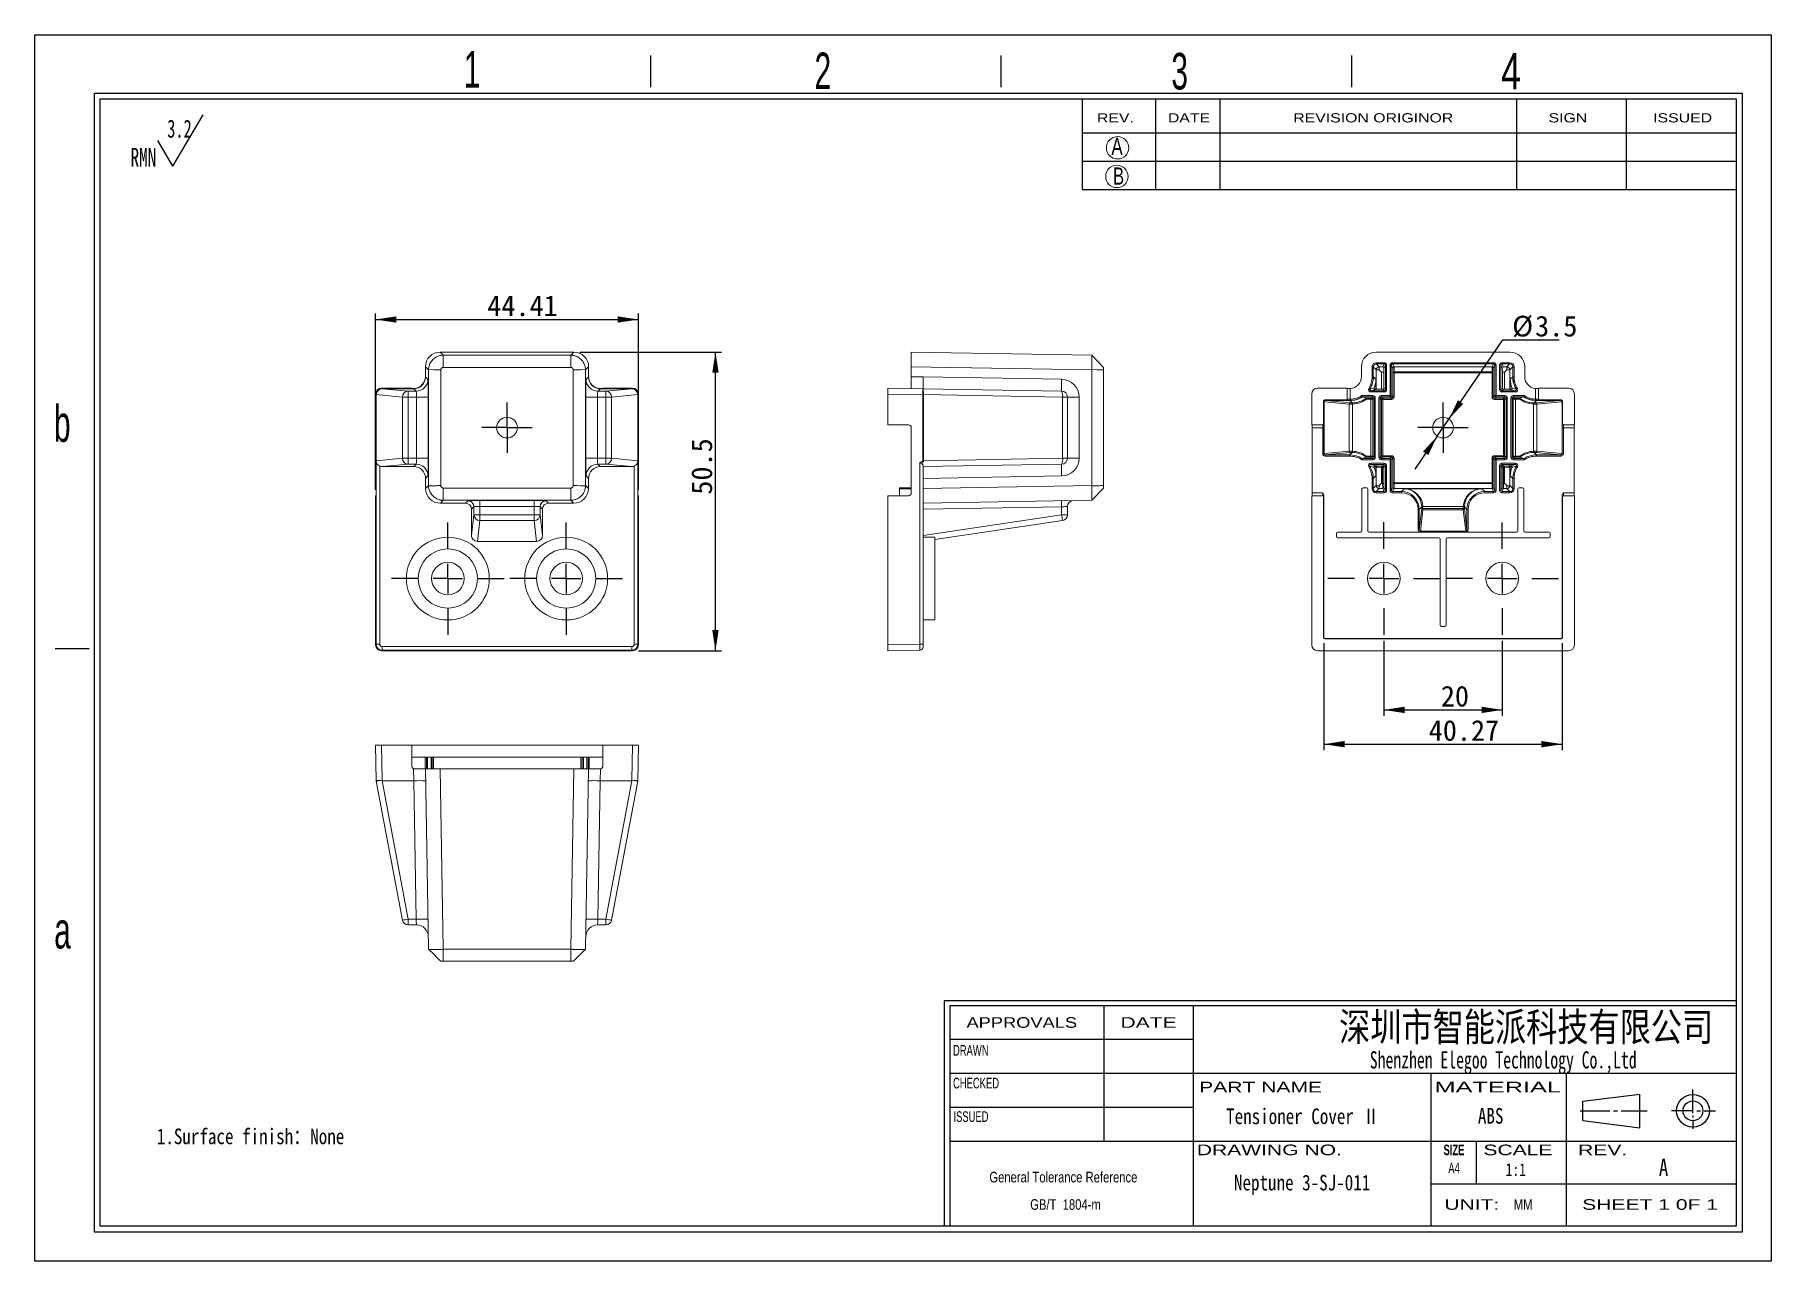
# Model space of a CAD drawing. Header units: millimetres. Extents: x 2 to 295, y 1 to 209.
import ezdxf

# ---------------------------------------------------------------- set-up
doc = ezdxf.new("R2010")
doc.units = ezdxf.units.MM
doc.layers.add('SLD-0', color=179, linetype='Continuous')
doc.styles.add('SLDTEXTSTYLE0', font='SIMSUN.TTC', dxfattribs={"width": 0.67})
doc.styles.add('SLDTEXTSTYLE1', font='SIMSUN.TTC', dxfattribs={"width": 0.8})
doc.styles.add('SLDTEXTSTYLE10', font='ARIAL.TTF', dxfattribs={"width": 1.422})
doc.styles.add('SLDTEXTSTYLE11', font='ARIAL.TTF', dxfattribs={"width": 0.7584})
doc.styles.add('SLDTEXTSTYLE12', font='ARIAL.TTF', dxfattribs={"width": 1.2324})
doc.styles.add('SLDTEXTSTYLE13', font='ARIAL.TTF', dxfattribs={"width": 1.7064})
doc.styles.add('SLDTEXTSTYLE14', font='SIMKAI.TTF', dxfattribs={"width": 0.67})
doc.styles.add('SLDTEXTSTYLE15', font='SIMSUN.TTC')
doc.styles.add('SLDTEXTSTYLE2', font='SIMFANG.TTF', dxfattribs={"width": 0.8})
doc.styles.add('SLDTEXTSTYLE3', font='SIMSUN.TTC', dxfattribs={"width": 0.8})
doc.styles.add('SLDTEXTSTYLE4', font='SIMSUN.TTC', dxfattribs={"width": 0.8, "bigfont": 'bigfont'})
doc.styles.add('SLDTEXTSTYLE5', font='SIMSUN.TTC', dxfattribs={"width": 0.8, "bigfont": 'bigfont'})
doc.styles.add('SLDTEXTSTYLE6', font='ARIAL.TTF', dxfattribs={"width": 0.63516})
doc.styles.add('SLDTEXTSTYLE7', font='GOTHIC.TTF', dxfattribs={"width": 0.7304})
doc.styles.add('SLDTEXTSTYLE8', font='GOTHIC.TTF', dxfattribs={"width": 0.61171})
doc.styles.add('SLDTEXTSTYLE9', font='ARIALBD.TTF', dxfattribs={"width": 0.63516})
doc.dimstyles.new('SLDDIMSTYLE0', dxfattribs={"dimtxt": 3.5, "dimasz": 3.5, "dimexe": 0, "dimexo": 0.0625, "dimgap": 0.875, "dimtad": 2, "dimrnd": 1e-09, "dimzin": 12, "dimdsep": 46, "dimtxsty": 'SLDTEXTSTYLE0', "dimsah": 1, "dimcen": 0.09, "dimadec": 0, "dimazin": 3, "dimtfac": 1, "dimtofl": 0, "dimtmove": 0, "dimatfit": 3, "dimfxl": 0, "dimfrac": 2, "dimtolj": 1, "dimtzin": 12, "dimarcsym": 0})
doc.dimstyles.new('SLDDIMSTYLE1', dxfattribs={"dimtxt": 3.5, "dimasz": 3.5, "dimexe": 0, "dimexo": 0.0625, "dimgap": 0.875, "dimtad": 0, "dimtih": 1, "dimtoh": 1, "dimrnd": 1e-09, "dimzin": 12, "dimdsep": 46, "dimtxsty": 'SLDTEXTSTYLE0', "dimsah": 1, "dimcen": 0, "dimadec": 0, "dimazin": 3, "dimtfac": 1, "dimtmove": 0, "dimatfit": 3, "dimfxl": 0, "dimfrac": 2, "dimtolj": 1, "dimtzin": 12, "dimarcsym": 0})

msp = doc.modelspace()

# ---------------------------------------------------------------- texts
at = {"layer": 'SLD-0'}
for s, insert, char_height, attachment_point, style in [('1', (74.111, 205.899), 6.172, 1, 'SLDTEXTSTYLE8'), ('2', (133.388, 205.655), 6.172, 1, 'SLDTEXTSTYLE8'), ('3', (193.707, 205.593), 6.172, 1, 'SLDTEXTSTYLE8'), ('4', (249.441, 205.587), 6.172, 1, 'SLDTEXTSTYLE7'), ('A', (183.578, 191.252), 2.903, 1, 'SLDTEXTSTYLE7'), ('B', (183.832, 186.237), 2.903, 1, 'SLDTEXTSTYLE7'), ('b', (4.835, 146.019), 6.172, 1, 'SLDTEXTSTYLE8'), ('a', (4.88, 60.351), 6.172, 1, 'SLDTEXTSTYLE8'), ('\\M+1905B圳\\M+18E73\\M+19271\\M+1945C\\M+19468\\M+189C8\\M+18B5A\\M+1974C\\M+18CC0\\M+18CF6\\M+18E69', (253.676, 43.337), 4.82808, 2, 'SLDTEXTSTYLE4'), ('Tensioner Cover \\M+18755', (215.924, 27.129), 2.64583, 2, 'SLDTEXTSTYLE4'), ('ABS', (247.678, 27.205), 2.6458, 2, 'SLDTEXTSTYLE3'), ('A', (276.114, 18.63), 2.91, 1, 'SLDTEXTSTYLE1'), ('Neptune 3-SJ-011', (215.812, 15.924), 2.64583, 2, 'SLDTEXTSTYLE3')]:
    msp.add_mtext(s, dxfattribs=dict(at, insert=insert, char_height=char_height, attachment_point=attachment_point, style=style))
at = {"layer": 'SLD-0', "color": 179}
for s, insert, char_height, attachment_point, style in [('REV.', (181.129, 195.4), 1.5536, 1, 'SLDTEXTSTYLE12'), ('DATE', (193.126, 195.4), 1.5536, 1, 'SLDTEXTSTYLE12'), ('REVISION ORIGINOR', (214.308, 195.4), 1.55363, 1, 'SLDTEXTSTYLE12'), ('SIGN', (257.466, 195.4), 1.5536, 1, 'SLDTEXTSTYLE12'), ('ISSUED', (275.148, 195.4), 1.5536, 1, 'SLDTEXTSTYLE12'), ('APPROVALS', (168.427, 42.563), 1.7927, 2, 'SLDTEXTSTYLE12'), ('DATE', (189.85, 42.563), 1.7927, 2, 'SLDTEXTSTYLE10'), ('DRAWN', (159.804, 37.853), 1.7927, 2, 'SLDTEXTSTYLE6'), ('Shenzhen Elegoo Technology Co.,Ltd', (249.798, 36.8), 2.91042, 2, 'SLDTEXTSTYLE14'), ('CHECKED', (160.696, 32.315), 1.7927, 2, 'SLDTEXTSTYLE6'), ('PART NAME', (208.794, 31.645), 1.7927, 2, 'SLDTEXTSTYLE10'), ('MATERIAL', (248.88, 31.645), 1.7927, 2, 'SLDTEXTSTYLE13'), ('ISSUED', (159.837, 26.654), 1.7927, 2, 'SLDTEXTSTYLE6'), ('DRAWING NO.', (210.268, 21.022), 1.79265, 2, 'SLDTEXTSTYLE10'), ('SIZE', (241.479, 21.022), 1.7927, 2, 'SLDTEXTSTYLE9'), ('SCALE', (252.289, 21.022), 1.7927, 2, 'SLDTEXTSTYLE10'), ('REV.', (266.61, 21.022), 1.7927, 2, 'SLDTEXTSTYLE10'), ('A4', (241.49, 17.953), 1.7927, 2, 'SLDTEXTSTYLE6'), ('1:1', (251.93, 17.855), 2.1167, 2, 'SLDTEXTSTYLE2'), ('UNIT:', (244.499, 11.791), 1.7927, 2, 'SLDTEXTSTYLE10'), ('MM', (253.161, 11.791), 1.7927, 2, 'SLDTEXTSTYLE11'), ('SHEET 1 0F 1', (274.62, 11.791), 1.79265, 2, 'SLDTEXTSTYLE10')]:
    msp.add_mtext(s, dxfattribs=dict(at, insert=insert, char_height=char_height, attachment_point=attachment_point, style=style))
at = {"layer": 'SLD-0', "color": 5, "insert": (22.229, 23.732), "char_height": 2.64583, "attachment_point": 1, "style": 'SLDTEXTSTYLE5'}
msp.add_mtext('1.Surface finish\\M+18146None', dxfattribs=at)

# ---------------------------------------------------------------- blocks, each defined once
blk = doc.blocks.new('SW_NOTE_0')
at = {"layer": 'SLD-0', "color": 0}
for q in [(12.27, 9.26), (4.6, 4.92)]:
    blk.add_line((7.16, 0.59), q, dxfattribs=at)
at = {"layer": 'SLD-0', "color": 0, "attachment_point": 1, "style": 'SLDTEXTSTYLE0'}
for s, insert, char_height in [('3.2', (6.19, 8.45), 3.032), ('RMN', (0, 3.69), 3.175)]:
    blk.add_mtext(s, dxfattribs=dict(at, insert=insert, char_height=char_height))
blk = doc.blocks.new('SW_NOTE_1')
at = {"layer": 'SLD-0', "color": 0, "char_height": 1.7927, "attachment_point": 2, "style": 'SLDTEXTSTYLE11'}
for s, insert in [('General Tolerance Reference ', (13.02, 2.31)), (' GB/T  1804-m', (13.11, -2.32))]:
    blk.add_mtext(s, dxfattribs=dict(at, insert=insert))
blk = doc.blocks.new('_D')
at = {"layer": 'SLD-0', "color": 5}
for p, q in [((59.21, 131.72), (59.21, 161.52)), ((103.62, 131.72), (103.62, 161.52)), ((59.21, 160.52), (103.62, 160.52))]:
    blk.add_line(p, q, dxfattribs=at)
for points in [[(59.21, 160.52), (62.71, 159.99), (62.71, 161.06)], [(103.62, 160.52), (100.12, 161.06), (100.12, 159.99)]]:
    blk.add_solid(points, dxfattribs=at)
at = {"layer": 'SLD-0', "color": 5, "insert": (78.08, 164.6), "char_height": 3.5, "attachment_point": 1, "style": 'SLDTEXTSTYLE15'}
blk.add_mtext('44.41', dxfattribs=at)
blk = doc.blocks.new('_D_1')
at = {"layer": 'SLD-0', "color": 5}
for p, q in [((93.72, 155.02), (117.65, 155.02)), ((116.65, 104.52), (116.65, 155.02)), ((103.62, 104.52), (117.65, 104.52))]:
    blk.add_line(p, q, dxfattribs=at)
for points in [[(116.65, 155.02), (116.11, 151.52), (117.19, 151.52)], [(116.65, 104.52), (117.19, 108.02), (116.11, 108.02)]]:
    blk.add_solid(points, dxfattribs=at)
at = {"layer": 'SLD-0', "color": 5, "insert": (112.58, 130.91), "char_height": 3.5, "attachment_point": 1, "rotation": 90, "style": 'SLDTEXTSTYLE15'}
blk.add_mtext('50.5', dxfattribs=at)
blk = doc.blocks.new('SW_CENTERMARKSYMBOL_0')
at = {"layer": 'SLD-0', "color": 0}
for p, q in [((0, 5), (0, 9.5)), ((-5, 0), (-9.5, 0)), ((0, 0), (-2.5, 0)), ((0, 0), (0, 2.5)), ((0, 0), (0, -2.5)), ((0, 0), (2.5, 0)), ((5, 0), (9.5, 0)), ((0, -5), (0, -9.5))]:
    blk.add_line(p, q, dxfattribs=at)
blk = doc.blocks.new('SW_CENTERMARKSYMBOL_1')
at = {"layer": 'SLD-0', "color": 0}
for p, q in [((0, 5), (0, 9.5)), ((-5, 0), (-9.5, 0)), ((0, 0), (-2.5, 0)), ((0, 0), (0, 2.5)), ((0, 0), (0, -2.5)), ((0, 0), (2.5, 0)), ((5, 0), (9.5, 0)), ((0, -5), (0, -9.5))]:
    blk.add_line(p, q, dxfattribs=at)
blk = doc.blocks.new('SW_CENTERMARKSYMBOL_2')
at = {"layer": 'SLD-0', "color": 0}
for p, q in [((0, 2.5), (0, 4.25)), ((-2.5, 0), (-4.25, 0)), ((0, 0), (-2.5, 0)), ((0, 0), (0, 2.5)), ((0, 0), (0, -2.5)), ((0, 0), (2.5, 0)), ((2.5, 0), (4.25, 0)), ((0, -2.5), (0, -4.25))]:
    blk.add_line(p, q, dxfattribs=at)
blk = doc.blocks.new('_D_2')
at = {"layer": 'SLD-0', "color": 5}
for p, q in [((240.62, 143.69), (249.74, 157.09)), ((249.74, 157.09), (259.28, 157.09)), ((238.65, 140.79), (240.62, 143.69)), ((238.65, 140.79), (234.87, 135.23))]:
    blk.add_line(p, q, dxfattribs=at)
for points in [[(240.62, 143.69), (243.03, 146.28), (242.14, 146.88)], [(238.65, 140.79), (236.24, 138.2), (237.13, 137.6)]]:
    blk.add_solid(points, dxfattribs=at)
at = {"layer": 'SLD-0', "color": 5, "char_height": 3.5, "attachment_point": 1, "style": 'SLDTEXTSTYLE15'}
for s, insert in [('%%c', (251.32, 161.16)), ('3.5', (255.19, 161.16))]:
    blk.add_mtext(s, dxfattribs=dict(at, insert=insert))
blk = doc.blocks.new('_D_3')
at = {"layer": 'SLD-0', "color": 5}
for p, q in [((229.63, 106.22), (229.63, 93.52)), ((249.63, 106.22), (249.63, 93.52)), ((229.63, 94.52), (249.63, 94.52))]:
    blk.add_line(p, q, dxfattribs=at)
for points in [[(229.63, 94.52), (233.13, 93.98), (233.13, 95.06)], [(249.63, 94.52), (246.13, 95.06), (246.13, 93.98)]]:
    blk.add_solid(points, dxfattribs=at)
at = {"layer": 'SLD-0', "color": 5, "insert": (239.26, 98.59), "char_height": 3.5, "attachment_point": 1, "style": 'SLDTEXTSTYLE15'}
blk.add_mtext('20', dxfattribs=at)
blk = doc.blocks.new('_D_4')
at = {"layer": 'SLD-0', "color": 5}
for p, q in [((219.5, 105.79), (219.5, 87.72)), ((259.77, 105.79), (259.77, 87.72)), ((219.5, 88.72), (259.77, 88.72))]:
    blk.add_line(p, q, dxfattribs=at)
for points in [[(219.5, 88.72), (223, 88.18), (223, 89.26)], [(259.77, 88.72), (256.27, 89.26), (256.27, 88.18)]]:
    blk.add_solid(points, dxfattribs=at)
at = {"layer": 'SLD-0', "color": 5, "insert": (237.21, 92.79), "char_height": 3.5, "attachment_point": 1, "style": 'SLDTEXTSTYLE15'}
blk.add_mtext('40.27', dxfattribs=at)
blk = doc.blocks.new('SW_CENTERMARKSYMBOL_3')
at = {"layer": 'SLD-0', "color": 0}
for p, q in [((0, 5), (0, 9.5)), ((-5, 0), (-9.5, 0)), ((0, 0), (-2.5, 0)), ((0, 0), (0, 2.5)), ((0, 0), (0, -2.5)), ((0, 0), (2.5, 0)), ((5, 0), (9.5, 0)), ((0, -5), (0, -9.5))]:
    blk.add_line(p, q, dxfattribs=at)
blk = doc.blocks.new('SW_CENTERMARKSYMBOL_4')
at = {"layer": 'SLD-0', "color": 0}
for p, q in [((0, 5), (0, 9.52)), ((-5, 0), (-9.5, 0)), ((0, 0), (-2.5, 0)), ((0, 0), (0, 2.5)), ((0, 0), (0, -2.5)), ((0, 0), (2.5, 0)), ((5, 0), (9.5, 0)), ((0, -5), (0, -9.5))]:
    blk.add_line(p, q, dxfattribs=at)
blk = doc.blocks.new('SW_CENTERMARKSYMBOL_5')
at = {"layer": 'SLD-0', "color": 0}
for p, q in [((0, 2.5), (0, 4.25)), ((-2.5, 0), (-4.25, 0)), ((0, 0), (-2.5, 0)), ((0, 0), (0, 2.5)), ((0, 0), (0, -2.5)), ((0, 0), (2.5, 0)), ((2.5, 0), (4.25, 0)), ((0, -2.5), (0, -4.25))]:
    blk.add_line(p, q, dxfattribs=at)

# ---------------------------------------------------------------- dimensions: what is measured, and where the dimension line sits
at = {"layer": 'SLD-0', "color": 5}
for base, p1, p2, picture, middle in [((103.622, 160.525), (59.213, 130.723), (103.622, 130.723), '_D', (81.478, 160.525)), ((259.77, 88.718), (219.5, 106.788), (259.77, 106.788), '_D_4', (240.617, 88.718)), ((249.635, 94.518), (229.635, 107.223), (249.635, 107.223), '_D_3', (240.617, 94.518))]:
    dim = msp.add_linear_dim(base=base, p1=p1, p2=p2, dimstyle='SLDDIMSTYLE0', dxfattribs=at)
    dim.commit()
    dim.dimension.update_dxf_attribs({"geometry": picture, "text_midpoint": middle, "dimtype": 160})
dim = msp.add_diameter_dim_2p(p1=(240.619, 143.687), p2=(238.651, 140.793), dimstyle='SLDDIMSTYLE1', dxfattribs=at)
dim.commit()
dim.dimension.update_dxf_attribs({"geometry": '_D_2', "text_midpoint": (255.3, 159.629), "dimtype": 163})
dim = msp.add_linear_dim(base=(116.6518, 155.0226), p1=(102.6226, 104.5179), p2=(92.7181, 155.0226), angle=90, dimstyle='SLDDIMSTYLE0', dxfattribs=at)
dim.commit()
dim.dimension.update_dxf_attribs({"geometry": '_D_1', "text_midpoint": (116.6518, 133.631), "dimtype": 160})

# ---------------------------------------------------------------- linework, layer by layer
at = {"color": 7, "linetype": 'Continuous', "lineweight": 15}
for p, q in [((70.117, 155.023), (70.65, 154.49)), ((92.718, 155.023), (70.117, 155.023)), ((70.65, 154.49), (70.65, 152.419)), ((70.65, 154.49), (92.186, 154.49)), ((92.186, 154.49), (92.718, 155.023)), ((92.186, 154.49), (92.186, 152.419)), ((149.757, 155.023), (180.258, 154.49)), ((149.757, 152.523), (149.757, 155.023)), ((180.258, 154.49), (182.257, 152.419)), ((228.335, 155.023), (250.935, 155.023)), ((228.339, 153.219), (229.683, 153.219)), ((228.339, 153.219), (228.339, 153.019)), ((229.683, 153.019), (228.339, 153.019)), ((228.852, 152.505), (228.339, 153.019)), ((229.426, 152.505), (229.683, 153.019)), ((229.883, 152.819), (229.625, 152.302)), ((229.683, 153.219), (229.683, 153.019)), ((229.883, 152.819), (230.083, 152.819)), ((229.883, 148.667), (229.883, 152.819)), ((230.083, 152.819), (230.083, 148.667)), ((230.687, 147.663), (230.687, 152.819)), ((230.887, 152.819), (230.687, 152.819)), ((230.887, 152.819), (230.887, 147.663)), ((231.143, 152.306), (230.887, 152.819)), ((231.087, 153.219), (248.183, 153.219)), ((231.087, 153.019), (231.087, 153.219)), ((248.183, 153.019), (231.087, 153.019)), ((231.087, 153.019), (231.344, 152.505)), ((247.926, 152.505), (248.183, 153.019)), ((248.383, 152.819), (248.127, 152.306)), ((248.183, 153.019), (248.183, 153.219)), ((248.383, 152.819), (248.583, 152.819)), ((248.383, 147.663), (248.383, 152.819)), ((248.583, 152.819), (248.583, 147.663)), ((249.187, 148.667), (249.187, 152.819)), ((249.187, 152.819), (249.387, 152.819)), ((249.387, 152.819), (249.387, 148.667)), ((249.645, 152.302), (249.387, 152.819)), ((249.587, 153.219), (250.931, 153.219)), ((249.587, 153.019), (249.587, 153.219)), ((250.931, 153.019), (249.587, 153.019)), ((249.587, 153.019), (249.844, 152.505)), ((250.931, 153.019), (250.417, 152.505)), ((250.931, 153.019), (250.931, 153.219)), ((68.15, 151.991), (67.618, 152.523)), ((67.618, 152.523), (67.618, 150.857)), ((67.618, 150.857), (67.653, 150.822)), ((67.653, 150.822), (68.061, 150.414)), ((68.15, 151.991), (68.151, 152.065)), ((68.15, 132.455), (68.15, 151.991)), ((70.221, 151.991), (70.221, 151.991)), ((70.221, 151.991), (70.221, 132.455)), ((92.186, 152.419), (70.65, 152.419)), ((92.615, 151.991), (92.615, 151.991)), ((92.615, 132.455), (92.615, 151.991)), ((94.684, 152.065), (94.685, 151.991)), ((95.218, 152.523), (94.685, 151.991)), ((94.685, 151.991), (94.685, 132.455)), ((94.774, 150.414), (95.183, 150.822)), ((95.183, 150.822), (95.218, 150.857)), ((95.218, 150.857), (95.218, 152.523)), ((180.258, 151.991), (149.757, 152.523)), ((149.757, 152.523), (149.757, 150.857)), ((149.757, 150.857), (151.757, 150.822)), ((149.757, 148.867), (149.757, 150.857)), ((151.757, 150.822), (175.161, 150.414)), ((180.258, 151.991), (180.259, 152.065)), ((180.258, 132.455), (180.258, 151.991)), ((182.257, 151.991), (182.257, 151.991)), ((182.257, 151.991), (182.257, 132.455)), ((225.835, 150.857), (225.835, 152.523)), ((227.639, 150.853), (227.639, 152.519)), ((227.639, 152.519), (227.839, 152.519)), ((227.639, 150.853), (227.839, 150.853)), ((227.839, 152.519), (227.839, 150.853)), ((227.839, 152.519), (228.353, 152.005)), ((227.87, 150.822), (227.839, 150.853)), ((228.279, 150.413), (227.87, 150.822)), ((228.279, 150.413), (228.279, 148.687)), ((228.353, 152.005), (228.353, 148.724)), ((229.246, 151.611), (228.849, 152.008)), ((229.426, 152.505), (228.852, 152.505)), ((229.246, 148.731), (229.246, 151.611)), ((229.246, 151.611), (229.619, 151.611)), ((229.625, 152.302), (229.619, 151.611)), ((229.619, 151.611), (229.619, 148.931)), ((231.149, 151.531), (231.143, 152.306)), ((231.149, 147.401), (231.149, 151.531)), ((231.349, 151.531), (231.149, 151.531)), ((231.344, 152.505), (231.342, 152.505)), ((231.342, 152.505), (231.349, 151.67)), ((247.926, 152.505), (231.344, 152.505)), ((231.349, 151.67), (247.92, 151.67)), ((231.349, 151.531), (231.349, 151.67)), ((231.349, 151.531), (231.349, 147.401)), ((247.92, 151.531), (231.349, 151.531)), ((247.92, 151.67), (247.928, 152.505)), ((247.92, 151.531), (247.92, 151.67)), ((248.12, 151.531), (247.92, 151.531)), ((247.92, 147.401), (247.92, 151.531)), ((247.928, 152.505), (247.926, 152.505)), ((248.127, 152.306), (248.12, 151.531)), ((248.12, 151.531), (248.12, 147.401)), ((249.645, 152.302), (249.651, 151.611)), ((249.651, 151.611), (249.651, 148.931)), ((249.651, 151.611), (250.024, 151.611)), ((250.413, 152.505), (249.844, 152.505)), ((250.42, 152.008), (250.024, 151.611)), ((250.024, 151.611), (250.024, 148.731)), ((250.917, 152.005), (251.431, 152.519)), ((250.917, 148.724), (250.917, 152.028)), ((251.4, 150.822), (250.991, 150.414)), ((250.991, 148.687), (250.991, 150.414)), ((251.431, 150.853), (251.4, 150.822)), ((251.431, 152.519), (251.631, 152.519)), ((251.431, 150.853), (251.431, 152.519)), ((251.431, 150.853), (251.631, 150.853)), ((251.631, 152.519), (251.631, 150.853)), ((253.435, 152.523), (253.435, 150.857)), ((59.317, 147.824), (59.213, 147.927)), ((59.213, 147.927), (59.213, 142.723)), ((59.317, 147.824), (59.327, 147.824)), ((59.317, 136.655), (59.317, 147.824)), ((63.736, 147.414), (59.327, 147.825)), ((59.327, 147.824), (59.327, 136.655)), ((60.213, 148.927), (60.316, 148.824)), ((65.314, 148.927), (60.213, 148.927)), ((60.316, 148.824), (60.332, 148.823)), ((60.332, 148.823), (64.719, 148.414)), ((65.653, 148.823), (60.332, 148.823)), ((63.736, 147.414), (64.719, 147.414)), ((63.736, 137.066), (63.736, 147.414)), ((64.719, 148.414), (64.719, 147.414)), ((64.719, 148.414), (66.061, 148.414)), ((66.113, 147.414), (64.719, 147.414)), ((64.719, 147.414), (64.719, 137.066)), ((65.314, 148.866), (65.314, 148.927)), ((65.653, 148.823), (65.617, 148.858)), ((66.061, 148.414), (65.653, 148.823)), ((68.113, 147.414), (66.113, 147.414)), ((66.113, 137.066), (66.113, 147.414)), ((68.113, 147.414), (68.113, 137.066)), ((94.723, 137.066), (94.723, 147.414)), ((96.723, 147.414), (94.723, 147.414)), ((96.723, 147.414), (96.723, 137.066)), ((98.116, 147.414), (96.723, 147.414)), ((97.182, 148.823), (96.774, 148.414)), ((96.774, 148.414), (98.116, 148.414)), ((97.218, 148.858), (97.182, 148.823)), ((102.504, 148.823), (97.182, 148.823)), ((97.622, 148.927), (97.622, 148.866)), ((102.623, 148.927), (97.622, 148.927)), ((98.116, 148.414), (102.504, 148.823)), ((98.116, 147.414), (98.116, 148.414)), ((98.116, 137.066), (98.116, 147.414)), ((98.116, 147.414), (99.099, 147.414)), ((103.508, 147.825), (99.099, 147.414)), ((99.099, 147.414), (99.099, 137.066)), ((102.504, 148.823), (102.519, 148.824)), ((102.519, 148.824), (102.623, 148.927)), ((103.508, 136.655), (103.508, 147.824)), ((103.519, 147.824), (103.508, 147.824)), ((103.622, 147.927), (103.519, 147.824)), ((103.519, 147.824), (103.519, 136.655)), ((103.622, 142.723), (103.622, 147.927)), ((145.757, 148.927), (151.673, 148.824)), ((145.757, 147.927), (145.757, 148.927)), ((145.757, 147.927), (145.757, 142.723)), ((151.707, 147.824), (145.757, 147.927)), ((151.673, 148.824), (151.757, 148.823)), ((151.807, 147.825), (151.707, 147.827)), ((151.707, 136.655), (151.707, 147.824)), ((151.707, 147.824), (151.807, 147.824)), ((151.757, 148.823), (175.161, 148.414)), ((175.327, 147.414), (151.807, 147.825)), ((151.807, 147.824), (151.807, 136.655)), ((175.327, 137.066), (175.327, 147.414)), ((175.327, 147.414), (176.143, 147.414)), ((176.143, 147.414), (176.143, 137.066)), ((178.108, 147.414), (176.143, 147.414)), ((178.108, 147.414), (178.108, 137.066)), ((217.43, 142.723), (217.43, 147.927)), ((218.43, 148.927), (223.43, 148.927)), ((219.63, 146.927), (223.23, 146.927)), ((219.63, 146.927), (219.731, 146.826)), ((219.731, 146.826), (219.766, 146.823)), ((219.766, 146.823), (223.87, 146.823)), ((219.766, 146.823), (223.932, 146.435)), ((223.23, 146.866), (223.23, 146.927)), ((223.43, 148.927), (223.43, 147.127)), ((223.43, 147.127), (223.43, 147.066)), ((223.839, 146.854), (223.87, 146.823)), ((223.87, 146.823), (224.258, 146.435)), ((223.93, 148.86), (223.93, 147.055)), ((225.903, 147.663), (227.783, 147.663)), ((227.783, 147.463), (225.962, 147.463)), ((227.407, 137.439), (227.407, 147.041)), ((227.761, 147.041), (227.407, 147.041)), ((227.425, 148.467), (227.425, 148.267)), ((227.425, 148.467), (229.683, 148.467)), ((229.683, 148.267), (227.425, 148.267)), ((227.561, 147.241), (227.783, 147.463)), ((227.983, 147.263), (227.761, 147.041)), ((227.761, 147.041), (227.761, 137.439)), ((227.783, 147.663), (227.783, 147.463)), ((228.183, 147.263), (227.983, 147.263)), ((227.983, 137.217), (227.983, 147.263)), ((228.183, 147.263), (228.183, 137.217)), ((228.279, 148.687), (228.189, 148.686)), ((228.279, 148.687), (228.353, 148.724)), ((229.246, 148.731), (228.353, 148.724)), ((228.787, 137.217), (228.787, 147.263)), ((228.987, 147.263), (228.787, 147.263)), ((228.987, 147.263), (228.987, 137.217)), ((229.249, 147.001), (228.987, 147.263)), ((229.187, 147.663), (230.687, 147.663)), ((229.187, 147.463), (229.187, 147.663)), ((230.687, 147.463), (229.187, 147.463)), ((229.187, 147.463), (229.449, 147.201)), ((229.419, 148.731), (229.246, 148.731)), ((229.249, 137.479), (229.249, 147.001)), ((229.249, 147.001), (229.449, 147.001)), ((229.683, 148.467), (229.419, 148.731)), ((229.449, 147.201), (230.949, 147.201)), ((229.449, 147.201), (229.449, 147.001)), ((230.949, 147.001), (229.449, 147.001)), ((229.449, 147.001), (229.449, 137.479)), ((229.619, 148.931), (229.883, 148.667)), ((229.683, 148.467), (229.683, 148.267)), ((229.883, 148.667), (230.083, 148.667)), ((230.687, 147.463), (230.687, 147.663)), ((230.887, 147.663), (230.687, 147.663)), ((230.949, 147.201), (230.687, 147.463)), ((230.887, 147.663), (231.149, 147.401)), ((230.949, 147.201), (230.949, 147.001)), ((231.349, 147.401), (231.149, 147.401)), ((248.12, 147.401), (247.92, 147.401)), ((248.12, 147.401), (248.383, 147.663)), ((248.583, 147.463), (248.32, 147.201)), ((248.32, 147.201), (249.82, 147.201)), ((248.32, 147.201), (248.32, 147.001)), ((249.82, 147.001), (248.32, 147.001)), ((248.383, 147.663), (248.583, 147.663)), ((248.583, 147.663), (250.083, 147.663)), ((248.583, 147.463), (248.583, 147.663)), ((250.083, 147.463), (248.583, 147.463)), ((249.187, 148.667), (249.387, 148.667)), ((249.387, 148.667), (249.651, 148.931)), ((249.851, 148.731), (249.587, 148.467)), ((249.587, 148.267), (249.587, 148.467)), ((249.587, 148.467), (251.845, 148.467)), ((251.845, 148.267), (249.587, 148.267)), ((249.82, 147.201), (250.083, 147.463)), ((249.82, 147.201), (249.82, 147.001)), ((249.82, 137.479), (249.82, 147.001)), ((250.02, 147.001), (249.82, 147.001)), ((249.851, 148.731), (250.024, 148.731)), ((250.283, 147.263), (250.02, 147.001)), ((250.02, 147.001), (250.02, 137.479)), ((250.024, 148.731), (250.917, 148.724)), ((250.083, 147.463), (250.083, 147.663)), ((250.283, 147.263), (250.483, 147.263)), ((250.283, 137.217), (250.283, 147.263)), ((250.483, 147.263), (250.483, 137.217)), ((250.991, 148.687), (250.917, 148.724)), ((251.081, 148.686), (250.991, 148.687)), ((251.087, 137.217), (251.087, 147.263)), ((251.087, 147.263), (251.287, 147.263)), ((251.287, 147.263), (251.287, 137.217)), ((251.509, 147.041), (251.287, 147.263)), ((251.487, 147.663), (253.366, 147.663)), ((251.487, 147.663), (251.487, 147.463)), ((253.308, 147.463), (251.487, 147.463)), ((251.487, 147.463), (251.709, 147.241)), ((251.509, 137.439), (251.509, 147.041)), ((251.863, 147.041), (251.509, 147.041)), ((251.845, 148.267), (251.845, 148.467)), ((251.863, 147.041), (251.863, 137.439)), ((255.012, 146.435), (255.4, 146.823)), ((255.238, 147.059), (255.238, 148.867)), ((255.337, 146.435), (259.504, 146.823)), ((255.4, 146.823), (255.431, 146.854)), ((255.4, 146.823), (259.504, 146.823)), ((255.738, 147.127), (255.738, 148.927)), ((255.738, 148.927), (260.84, 148.927)), ((255.738, 147.066), (255.738, 147.127)), ((255.938, 146.927), (255.938, 146.866)), ((255.938, 146.927), (259.639, 146.927)), ((259.504, 146.823), (259.538, 146.826)), ((259.538, 146.826), (259.639, 146.927)), ((261.84, 147.927), (261.84, 142.723)), ((219.43, 142.923), (219.43, 146.727)), ((219.532, 146.626), (219.43, 146.727)), ((219.532, 137.854), (219.532, 146.626)), ((219.532, 146.626), (219.532, 146.626)), ((219.569, 146.623), (219.532, 146.626)), ((223.766, 146.232), (219.569, 146.623)), ((224.258, 146.235), (223.766, 146.235)), ((223.766, 146.232), (223.766, 138.248)), ((223.932, 146.435), (224.258, 146.435)), ((224.258, 146.435), (224.258, 146.235)), ((224.33, 138.244), (224.33, 146.236)), ((254.94, 146.236), (254.94, 138.244)), ((255.012, 146.435), (255.337, 146.435)), ((255.012, 146.235), (255.012, 146.435)), ((255.503, 146.235), (255.012, 146.235)), ((259.7, 146.623), (255.503, 146.232)), ((255.503, 138.248), (255.503, 146.232)), ((259.738, 146.626), (259.7, 146.623)), ((259.839, 146.727), (259.738, 146.626)), ((259.738, 146.626), (259.738, 146.626)), ((259.738, 146.626), (259.738, 137.854)), ((259.839, 146.727), (259.839, 142.923)), ((59.274, 142.723), (59.213, 142.723)), ((59.283, 131.223), (59.283, 142.223)), ((103.553, 131.223), (103.553, 142.223)), ((103.622, 142.723), (103.561, 142.723)), ((149.257, 142.723), (145.757, 142.723)), ((149.757, 131.223), (149.757, 142.223)), ((219.23, 142.723), (217.43, 142.723)), ((219.304, 142.223), (217.5, 142.223)), ((217.5, 131.223), (217.5, 142.223)), ((219.292, 142.723), (219.23, 142.723)), ((219.304, 142.223), (219.504, 142.223)), ((219.304, 137.826), (219.304, 142.223)), ((219.43, 142.923), (219.492, 142.923)), ((219.504, 142.223), (219.504, 137.826)), ((259.766, 137.826), (259.766, 142.223)), ((259.966, 142.223), (259.766, 142.223)), ((259.778, 142.923), (259.839, 142.923)), ((261.77, 142.223), (259.966, 142.223)), ((259.966, 142.223), (259.966, 137.826)), ((260.039, 142.723), (259.978, 142.723)), ((261.84, 142.723), (260.039, 142.723)), ((261.77, 131.223), (261.77, 142.223)), ((219.532, 137.854), (223.766, 138.248)), ((223.932, 138.045), (219.731, 137.654)), ((223.766, 138.245), (224.258, 138.245)), ((224.258, 138.045), (223.839, 137.626)), ((224.258, 138.045), (223.932, 138.045)), ((224.258, 138.045), (224.258, 138.245)), ((255.012, 138.245), (255.503, 138.245)), ((255.012, 138.245), (255.012, 138.045)), ((255.431, 137.626), (255.012, 138.045)), ((255.337, 138.045), (255.012, 138.045)), ((259.538, 137.654), (255.337, 138.045)), ((255.503, 138.248), (259.738, 137.854)), ((59.307, 105.612), (59.307, 136.393)), ((59.317, 136.655), (59.327, 136.655)), ((59.327, 136.655), (63.736, 137.066)), ((59.907, 135.749), (59.907, 105.612)), ((64.719, 136.066), (60.332, 135.658)), ((60.332, 135.658), (65.653, 135.658)), ((63.736, 137.066), (64.719, 137.066)), ((64.719, 136.066), (64.719, 137.066)), ((64.719, 137.066), (66.113, 137.066)), ((66.061, 136.066), (64.719, 136.066)), ((65.653, 135.658), (66.061, 136.066)), ((68.113, 137.066), (66.113, 137.066)), ((96.723, 137.066), (94.723, 137.066)), ((96.723, 137.066), (98.116, 137.066)), ((98.116, 136.066), (96.774, 136.066)), ((96.774, 136.066), (97.182, 135.658)), ((97.182, 135.658), (102.504, 135.658)), ((98.116, 137.066), (98.116, 136.066)), ((98.116, 137.066), (99.099, 137.066)), ((102.504, 135.658), (98.116, 136.066)), ((99.099, 137.066), (103.508, 136.655)), ((102.928, 105.612), (102.928, 135.749)), ((103.519, 136.655), (103.508, 136.655)), ((103.528, 136.393), (103.528, 105.612)), ((151.168, 105.612), (151.168, 136.393)), ((151.707, 136.655), (151.807, 136.655)), ((175.161, 136.066), (151.757, 135.658)), ((151.757, 135.749), (151.757, 105.612)), ((151.807, 136.655), (175.327, 137.066)), ((175.327, 137.066), (176.143, 137.066)), ((178.108, 137.066), (176.143, 137.066)), ((219.304, 137.826), (219.504, 137.826)), ((219.504, 137.826), (219.532, 137.854)), ((219.532, 137.854), (219.532, 137.854)), ((219.731, 137.654), (219.704, 137.626)), ((219.704, 137.426), (219.704, 137.626)), ((219.704, 137.626), (223.839, 137.626)), ((223.839, 137.426), (219.704, 137.426)), ((223.839, 137.426), (223.839, 137.626)), ((227.783, 136.817), (225.903, 136.817)), ((225.962, 137.017), (227.783, 137.017)), ((227.761, 137.439), (227.407, 137.439)), ((227.425, 136.213), (229.683, 136.213)), ((227.425, 136.013), (227.425, 136.213)), ((229.683, 136.013), (227.425, 136.013)), ((227.783, 137.017), (227.561, 137.239)), ((227.761, 137.439), (227.983, 137.217)), ((227.783, 136.817), (227.783, 137.017)), ((228.183, 137.217), (227.983, 137.217)), ((228.279, 135.595), (227.983, 135.597)), ((228.181, 135.797), (228.477, 135.794)), ((228.279, 135.593), (228.279, 134.067)), ((228.353, 135.556), (228.279, 135.593)), ((228.353, 135.558), (228.353, 135.556)), ((229.246, 135.55), (228.353, 135.558)), ((228.353, 135.556), (228.353, 132.418)), ((228.477, 135.794), (228.551, 135.757)), ((228.551, 135.757), (229.327, 135.751)), ((228.987, 137.217), (228.787, 137.217)), ((228.987, 137.217), (229.249, 137.479)), ((229.449, 137.28), (229.187, 137.017)), ((229.187, 137.017), (229.187, 136.817)), ((229.187, 137.017), (230.687, 137.017)), ((230.687, 136.817), (229.187, 136.817)), ((229.246, 135.55), (229.246, 135.551)), ((229.42, 135.551), (229.246, 135.551)), ((229.246, 132.834), (229.246, 135.55)), ((229.249, 137.479), (229.449, 137.479)), ((229.327, 135.751), (229.42, 135.751)), ((229.42, 135.751), (229.683, 136.013)), ((229.42, 135.751), (229.42, 135.551)), ((229.42, 132.834), (229.42, 135.551)), ((229.62, 135.551), (229.42, 135.551)), ((229.449, 137.28), (229.449, 137.479)), ((229.449, 137.479), (230.949, 137.479)), ((230.949, 137.28), (229.449, 137.28)), ((229.883, 135.813), (229.62, 135.551)), ((229.62, 135.551), (229.62, 132.915)), ((229.683, 136.013), (229.683, 136.213)), ((229.883, 135.813), (230.083, 135.813)), ((229.883, 131.626), (229.883, 135.813)), ((230.083, 135.813), (230.083, 131.626)), ((230.687, 137.017), (230.949, 137.28)), ((230.687, 137.017), (230.687, 136.817)), ((230.687, 131.626), (230.687, 136.817)), ((230.687, 136.817), (230.887, 136.817)), ((231.149, 137.08), (230.887, 136.817)), ((230.887, 136.817), (230.887, 131.626)), ((230.949, 137.28), (230.949, 137.479)), ((231.149, 132.915), (231.149, 137.08)), ((231.149, 137.08), (231.349, 137.08)), ((231.349, 137.08), (231.349, 132.915)), ((247.92, 137.08), (248.12, 137.08)), ((247.92, 132.915), (247.92, 137.08)), ((248.383, 136.817), (248.12, 137.08)), ((248.12, 137.08), (248.12, 132.915)), ((248.32, 137.28), (248.32, 137.479)), ((248.32, 137.479), (249.82, 137.479)), ((248.32, 137.28), (248.583, 137.017)), ((249.82, 137.28), (248.32, 137.28)), ((248.583, 136.817), (248.383, 136.817)), ((248.383, 131.626), (248.383, 136.817)), ((248.583, 136.817), (248.583, 137.017)), ((248.583, 137.017), (250.083, 137.017)), ((248.583, 136.817), (248.583, 131.626)), ((250.083, 136.817), (248.583, 136.817)), ((249.187, 131.626), (249.187, 135.813)), ((249.387, 135.813), (249.187, 135.813)), ((249.387, 135.813), (249.387, 131.626)), ((249.649, 135.551), (249.387, 135.813)), ((249.587, 136.213), (251.845, 136.213)), ((249.587, 136.013), (249.587, 136.213)), ((251.845, 136.013), (249.587, 136.013)), ((249.587, 136.013), (249.849, 135.751)), ((249.649, 132.915), (249.649, 135.551)), ((249.849, 135.551), (249.649, 135.551)), ((249.82, 137.28), (249.82, 137.479)), ((250.02, 137.479), (249.82, 137.479)), ((250.083, 137.017), (249.82, 137.28)), ((249.849, 135.751), (249.943, 135.751)), ((249.849, 135.551), (249.849, 135.751)), ((250.024, 135.551), (249.849, 135.551)), ((249.849, 135.551), (249.849, 132.834)), ((249.943, 135.751), (250.719, 135.757)), ((250.02, 137.479), (250.283, 137.217)), ((250.917, 135.558), (250.024, 135.55)), ((250.024, 135.551), (250.024, 135.55)), ((250.024, 135.55), (250.024, 132.834)), ((250.083, 137.017), (250.083, 136.817)), ((250.283, 137.217), (250.483, 137.217)), ((250.719, 135.757), (250.793, 135.794)), ((250.793, 135.794), (251.089, 135.797)), ((250.991, 135.594), (250.917, 135.556)), ((250.917, 135.556), (250.917, 135.558)), ((250.917, 132.44), (250.917, 135.556)), ((251.287, 135.597), (250.991, 135.595)), ((250.991, 134.067), (250.991, 135.594)), ((251.087, 137.217), (251.287, 137.217)), ((251.287, 137.217), (251.509, 137.439)), ((251.709, 137.239), (251.487, 137.017)), ((251.487, 136.817), (251.487, 137.017)), ((251.487, 137.017), (253.308, 137.017)), ((253.366, 136.817), (251.487, 136.817)), ((251.863, 137.439), (251.509, 137.439)), ((251.845, 136.013), (251.845, 136.213)), ((255.431, 137.426), (255.431, 137.626)), ((255.431, 137.626), (259.566, 137.626)), ((259.566, 137.426), (255.431, 137.426)), ((259.566, 137.626), (259.538, 137.654)), ((259.566, 137.426), (259.566, 137.626)), ((259.738, 137.854), (259.766, 137.826)), ((259.738, 137.854), (259.738, 137.854)), ((259.966, 137.826), (259.766, 137.826)), ((68.061, 134.066), (67.653, 133.658)), ((67.653, 131.957), (67.653, 133.658)), ((67.653, 131.957), (68.15, 132.455)), ((68.151, 132.381), (68.15, 132.455)), ((70.221, 132.455), (70.221, 132.454)), ((92.615, 132.455), (92.615, 132.454)), ((94.685, 132.455), (94.684, 132.381)), ((94.685, 132.455), (95.183, 131.957)), ((95.183, 133.658), (94.774, 134.066)), ((95.183, 133.658), (95.183, 131.957)), ((147.757, 132.088), (149.757, 132.088)), ((147.757, 131.888), (147.757, 132.088)), ((175.161, 134.066), (151.757, 133.658)), ((151.757, 131.957), (180.258, 132.455)), ((180.259, 132.381), (180.258, 132.455)), ((182.257, 132.455), (182.257, 132.454)), ((226.13, 132.088), (226.73, 132.088)), ((227.639, 131.926), (227.639, 133.627)), ((227.639, 133.627), (227.839, 133.627)), ((227.839, 133.627), (228.279, 134.067)), ((227.839, 133.627), (227.839, 131.926)), ((228.353, 132.44), (227.839, 131.926)), ((228.849, 132.437), (229.246, 132.834)), ((229.42, 132.834), (229.246, 132.834)), ((229.428, 131.94), (229.42, 132.834)), ((229.42, 132.834), (229.42, 132.834)), ((229.62, 132.915), (229.627, 132.139)), ((229.627, 132.139), (229.883, 131.626)), ((230.887, 131.626), (231.143, 132.139)), ((231.143, 132.139), (231.149, 132.915)), ((231.149, 132.915), (231.349, 132.915)), ((231.349, 132.776), (231.342, 131.94)), ((231.349, 132.915), (231.349, 132.776)), ((231.349, 132.915), (247.92, 132.915)), ((247.92, 132.776), (231.349, 132.776)), ((247.92, 132.915), (248.12, 132.915)), ((247.92, 132.915), (247.92, 132.776)), ((247.928, 131.94), (247.92, 132.776)), ((248.12, 132.915), (248.127, 132.139)), ((248.127, 132.139), (248.383, 131.626)), ((249.387, 131.626), (249.643, 132.139)), ((249.643, 132.139), (249.649, 132.915)), ((249.85, 132.834), (249.842, 131.94)), ((249.85, 132.834), (249.849, 132.834)), ((250.024, 132.834), (249.85, 132.834)), ((250.024, 132.834), (250.42, 132.437)), ((251.431, 131.926), (250.917, 132.44)), ((250.991, 134.067), (251.431, 133.627)), ((251.631, 133.627), (251.431, 133.627)), ((251.431, 131.926), (251.431, 133.627)), ((251.631, 133.627), (251.631, 131.926)), ((252.47, 132.088), (253.07, 132.088)), ((59.213, 130.723), (59.213, 105.518)), ((59.213, 130.723), (59.274, 130.723)), ((70.65, 129.955), (70.152, 129.458)), ((74.418, 129.458), (70.152, 129.458)), ((70.65, 132.026), (92.186, 132.026)), ((70.65, 132.026), (70.65, 129.955)), ((92.186, 129.955), (70.65, 129.955)), ((74.418, 129.458), (74.826, 129.866)), ((76.826, 129.9), (86.009, 129.9)), ((76.826, 129.9), (76.826, 128.9)), ((86.009, 129.9), (86.009, 128.9)), ((88.009, 129.866), (88.418, 129.458)), ((92.683, 129.458), (88.418, 129.458)), ((92.186, 132.026), (92.186, 129.955)), ((92.683, 129.458), (92.186, 129.955)), ((103.561, 130.723), (103.622, 130.723)), ((103.622, 105.518), (103.622, 130.723)), ((145.757, 130.723), (145.757, 105.518)), ((145.757, 130.723), (149.257, 130.723)), ((149.757, 131.888), (147.757, 131.888)), ((147.757, 130.723), (147.757, 131.888)), ((180.258, 129.955), (151.757, 129.458)), ((182.257, 132.026), (180.258, 129.955)), ((217.43, 105.518), (217.43, 130.723)), ((217.43, 130.723), (219.23, 130.723)), ((217.5, 131.223), (219.304, 131.223)), ((219.23, 130.723), (219.292, 130.723)), ((219.43, 106.718), (219.43, 130.523)), ((219.492, 130.523), (219.43, 130.523)), ((219.5, 106.788), (219.5, 130.736)), ((225.93, 131.888), (225.93, 124.788)), ((226.93, 131.888), (226.93, 124.788)), ((227.639, 131.926), (227.839, 131.926)), ((228.339, 131.426), (228.852, 131.94)), ((228.339, 131.226), (228.339, 131.426)), ((228.339, 131.426), (229.683, 131.426)), ((229.683, 131.226), (228.339, 131.226)), ((228.852, 131.94), (229.426, 131.94)), ((229.426, 131.94), (229.428, 131.94)), ((229.683, 131.426), (229.426, 131.94)), ((229.683, 131.426), (229.683, 131.226)), ((229.883, 131.626), (230.083, 131.626)), ((230.687, 131.626), (230.887, 131.626)), ((231.344, 131.94), (231.087, 131.426)), ((231.087, 131.226), (231.087, 131.426)), ((231.087, 131.426), (232.604, 131.426)), ((232.604, 131.226), (231.087, 131.226)), ((231.342, 131.94), (231.344, 131.94)), ((231.344, 131.94), (247.926, 131.94)), ((233.078, 131.9), (232.604, 131.426)), ((232.604, 131.226), (232.604, 131.426)), ((246.192, 131.9), (233.078, 131.9)), ((246.666, 131.426), (246.192, 131.9)), ((246.666, 131.226), (246.666, 131.426)), ((246.666, 131.426), (248.183, 131.426)), ((248.183, 131.226), (246.666, 131.226)), ((247.926, 131.94), (247.928, 131.94)), ((248.183, 131.426), (247.926, 131.94)), ((248.183, 131.226), (248.183, 131.426)), ((248.583, 131.626), (248.383, 131.626)), ((249.387, 131.626), (249.187, 131.626)), ((249.844, 131.94), (249.587, 131.426)), ((249.587, 131.226), (249.587, 131.426)), ((249.587, 131.426), (250.931, 131.426)), ((250.931, 131.226), (249.587, 131.226)), ((249.842, 131.94), (249.844, 131.94)), ((249.844, 131.94), (250.417, 131.94)), ((250.417, 131.94), (250.931, 131.426)), ((250.931, 131.226), (250.931, 131.426)), ((251.631, 131.926), (251.431, 131.926)), ((252.27, 124.788), (252.27, 131.888)), ((253.27, 124.788), (253.27, 131.888)), ((259.77, 130.736), (259.77, 106.788)), ((259.839, 130.523), (259.778, 130.523)), ((259.839, 130.523), (259.839, 106.718)), ((259.966, 131.223), (261.77, 131.223)), ((259.978, 130.723), (260.039, 130.723)), ((260.039, 130.723), (261.84, 130.723)), ((261.84, 130.723), (261.84, 105.518)), ((75.826, 128.866), (75.418, 128.458)), ((75.418, 128.458), (75.418, 124.024)), ((75.418, 124.024), (75.826, 127.524)), ((75.826, 127.524), (75.826, 128.866)), ((75.826, 127.524), (76.826, 127.524)), ((76.826, 126.535), (76.415, 123.015)), ((86.009, 128.9), (76.826, 128.9)), ((76.826, 128.9), (76.826, 127.524)), ((76.826, 127.524), (86.009, 127.524)), ((76.826, 127.524), (76.826, 126.535)), ((86.009, 126.535), (76.826, 126.535)), ((86.009, 127.524), (86.009, 128.9)), ((86.009, 127.524), (86.009, 126.535)), ((86.009, 127.524), (87.009, 127.524)), ((86.42, 123.015), (86.009, 126.535)), ((87.009, 128.866), (87.009, 127.524)), ((87.418, 128.458), (87.009, 128.866)), ((87.009, 127.524), (87.418, 124.024)), ((87.418, 128.458), (87.418, 124.024)), ((175.161, 128.866), (151.757, 128.458)), ((151.757, 124.024), (175.161, 127.524)), ((175.291, 126.535), (153.757, 123.314)), ((175.161, 127.524), (175.161, 128.866)), ((175.161, 127.524), (176.143, 127.524)), ((176.143, 128.9), (176.143, 127.524)), ((235.404, 124.97), (235.404, 128.427)), ((235.404, 128.427), (235.604, 128.427)), ((235.604, 128.427), (236.023, 128.846)), ((235.604, 124.97), (236.023, 128.558)), ((235.604, 128.427), (235.604, 124.97)), ((236.222, 128.36), (235.803, 124.764)), ((236.023, 128.558), (236.023, 128.846)), ((236.222, 128.846), (236.023, 128.846)), ((236.222, 128.558), (236.023, 128.558)), ((236.222, 128.9), (243.048, 128.9)), ((236.222, 128.846), (236.222, 128.558)), ((236.222, 128.558), (236.222, 128.36)), ((236.222, 128.558), (243.047, 128.558)), ((243.047, 128.36), (236.222, 128.36)), ((243.047, 128.558), (243.047, 128.846)), ((243.247, 128.846), (243.047, 128.846)), ((243.047, 128.558), (243.247, 128.558)), ((243.047, 128.558), (243.047, 128.36)), ((243.467, 124.764), (243.047, 128.36)), ((243.247, 128.846), (243.666, 128.427)), ((243.247, 128.846), (243.247, 128.558)), ((243.247, 128.558), (243.666, 124.97)), ((243.866, 128.427), (243.666, 128.427)), ((243.666, 124.97), (243.666, 128.427)), ((243.866, 128.427), (243.866, 124.97)), ((153.757, 123.723), (151.757, 123.723)), ((153.757, 123.723), (153.757, 109.723)), ((221.6, 123.788), (221.6, 124.388)), ((221.8, 124.588), (225.73, 124.588)), ((221.8, 123.588), (238.935, 123.588)), ((227.13, 124.588), (252.07, 124.588)), ((235.404, 124.97), (235.604, 124.97)), ((235.803, 124.588), (235.803, 124.764)), ((235.803, 124.764), (243.467, 124.764)), ((239.135, 123.388), (239.135, 108.818)), ((240.135, 123.388), (240.135, 108.818)), ((240.335, 123.588), (257.539, 123.588)), ((243.467, 124.588), (243.467, 124.764)), ((243.866, 124.97), (243.666, 124.97)), ((253.47, 124.588), (257.539, 124.588)), ((257.739, 124.388), (257.739, 123.788)), ((86.42, 123.015), (76.415, 123.015)), ((151.757, 109.723), (153.757, 109.723)), ((239.935, 108.618), (239.335, 108.618)), ((219.43, 106.718), (219.5, 106.788)), ((219.7, 106.588), (219.63, 106.518)), ((259.639, 106.518), (219.63, 106.518)), ((259.57, 106.588), (219.7, 106.588)), ((259.639, 106.518), (259.57, 106.588)), ((259.77, 106.788), (259.839, 106.718)), ((59.213, 105.518), (59.307, 105.612)), ((59.307, 105.612), (59.907, 105.612)), ((60.307, 104.612), (60.213, 104.518)), ((60.213, 104.518), (102.623, 104.518)), ((60.307, 104.612), (60.307, 105.212)), ((60.307, 105.212), (102.528, 105.212)), ((102.528, 104.612), (60.307, 104.612)), ((102.528, 104.612), (102.528, 105.212)), ((102.623, 104.518), (102.528, 104.612)), ((103.528, 105.612), (102.928, 105.612)), ((103.528, 105.612), (103.622, 105.518)), ((145.757, 105.518), (151.168, 105.612)), ((145.757, 104.518), (145.757, 105.518)), ((151.168, 104.612), (145.757, 104.518)), ((151.168, 105.612), (151.757, 105.612)), ((151.757, 105.612), (151.757, 105.212)), ((260.84, 104.518), (218.43, 104.518)), ((59.317, 82.59), (59.213, 88.54)), ((59.213, 88.54), (60.213, 88.54)), ((60.213, 88.54), (60.316, 82.624)), ((65.314, 88.54), (60.213, 88.54)), ((65.314, 85.04), (65.314, 88.54)), ((65.314, 88.54), (97.622, 88.54)), ((97.622, 88.54), (97.622, 85.04)), ((102.623, 88.54), (97.622, 88.54)), ((102.519, 82.624), (102.623, 88.54)), ((102.623, 88.54), (103.622, 88.54)), ((103.622, 88.54), (103.519, 82.59)), ((67.583, 86.54), (65.314, 86.54)), ((67.583, 84.54), (67.583, 86.54)), ((67.583, 86.54), (67.783, 86.54)), ((67.783, 84.54), (67.783, 86.54)), ((67.783, 86.54), (67.983, 86.54)), ((67.983, 86.54), (67.983, 84.54)), ((68.583, 86.54), (67.983, 86.54)), ((68.583, 84.54), (68.583, 86.54)), ((68.583, 86.54), (68.783, 86.54)), ((68.783, 86.54), (68.783, 84.54)), ((68.783, 86.54), (68.983, 86.54)), ((68.983, 86.54), (68.983, 84.54)), ((93.922, 86.54), (68.983, 86.54)), ((93.922, 84.54), (93.922, 86.54)), ((93.922, 86.54), (94.122, 86.54)), ((94.122, 84.54), (94.122, 86.54)), ((94.122, 86.54), (94.322, 86.54)), ((94.322, 86.54), (94.322, 84.54)), ((94.922, 86.54), (94.322, 86.54)), ((94.922, 84.54), (94.922, 86.54)), ((94.922, 86.54), (95.122, 86.54)), ((95.122, 86.54), (95.122, 84.54)), ((95.122, 86.54), (95.322, 86.54)), ((95.322, 86.54), (95.322, 84.54)), ((97.622, 86.54), (95.322, 86.54)), ((63.736, 58.97), (59.327, 82.49)), ((59.327, 82.49), (59.327, 82.49)), ((60.316, 82.624), (60.332, 82.54)), ((65.653, 82.54), (60.332, 82.54)), ((60.332, 82.54), (64.719, 59.137)), ((65.653, 82.54), (65.617, 84.58)), ((66.061, 59.137), (65.653, 82.54)), ((65.814, 84.54), (67.618, 84.54)), ((67.618, 84.54), (70.117, 84.54)), ((68.15, 54.04), (67.618, 84.54)), ((92.718, 84.54), (70.117, 84.54)), ((70.117, 84.54), (70.65, 54.04)), ((92.186, 54.04), (92.718, 84.54)), ((92.718, 84.54), (95.218, 84.54)), ((95.218, 84.54), (94.685, 54.04)), ((95.218, 84.54), (97.122, 84.54)), ((97.182, 82.54), (96.774, 59.137)), ((97.218, 84.549), (97.182, 82.54)), ((102.504, 82.54), (97.182, 82.54)), ((98.116, 59.137), (102.504, 82.54)), ((103.508, 82.49), (99.099, 58.97)), ((102.504, 82.54), (102.519, 82.624)), ((64.719, 59.137), (66.061, 59.137)), ((64.719, 59.137), (64.719, 58.154)), ((96.774, 59.137), (98.116, 59.137)), ((98.116, 58.154), (98.116, 59.137)), ((66.113, 58.154), (64.719, 58.154)), ((98.116, 58.154), (96.723, 58.154)), ((68.15, 54.04), (68.151, 54.038)), ((70.65, 54.04), (92.186, 54.04)), ((70.65, 54.04), (70.65, 52.04)), ((92.186, 54.04), (92.186, 52.04)), ((94.684, 54.038), (94.685, 54.04)), ((92.186, 52.04), (70.65, 52.04))]:
    msp.add_line(p, q, dxfattribs=at)
at = {"color": 7, "linetype": 'Continuous', "lineweight": 15, "flags": 128}
for points in [[(68.151, 152.065), (69.024, 152.034), (69.622, 152.012), (69.964, 152), (70.221, 151.991)], [(92.615, 151.991), (92.872, 152), (93.213, 152.012), (93.812, 152.034), (94.684, 152.065)], [(180.259, 152.065), (181.101, 152.034), (181.679, 152.012), (182.009, 152), (182.257, 151.991)], [(223.93, 147.055), (223.931, 147.016), (223.932, 146.979), (223.933, 146.945), (223.934, 146.915), (223.934, 146.89), (223.935, 146.871), (223.935, 146.859), (223.935, 146.855)], [(227.254, 148.771), (227.25, 148.773), (227.24, 148.779), (227.224, 148.789), (227.202, 148.802), (227.177, 148.818), (227.148, 148.836), (227.116, 148.855), (227.083, 148.875)], [(252.016, 148.771), (252.02, 148.773), (252.03, 148.779), (252.046, 148.789), (252.067, 148.802), (252.093, 148.818), (252.122, 148.836), (252.154, 148.855), (252.187, 148.875)], [(255.238, 147.059), (255.236, 147.02), (255.234, 146.983), (255.233, 146.949), (255.231, 146.919), (255.23, 146.894), (255.229, 146.875), (255.228, 146.863), (255.228, 146.859)], [(224.327, 146.436), (224.327, 146.431), (224.327, 146.419), (224.327, 146.401), (224.328, 146.376), (224.328, 146.346), (224.329, 146.311), (224.329, 146.274), (224.33, 146.236)], [(254.94, 146.236), (254.94, 146.274), (254.941, 146.311), (254.942, 146.346), (254.942, 146.376), (254.943, 146.401), (254.943, 146.419), (254.943, 146.431), (254.943, 146.436)], [(224.327, 138.045), (224.327, 138.049), (224.327, 138.061), (224.327, 138.079), (224.328, 138.104), (224.328, 138.135), (224.329, 138.169), (224.329, 138.206), (224.33, 138.244)], [(254.94, 138.244), (254.94, 138.206), (254.941, 138.169), (254.942, 138.135), (254.942, 138.104), (254.943, 138.079), (254.943, 138.061), (254.943, 138.049), (254.943, 138.045)], [(227.083, 135.605), (227.116, 135.625), (227.148, 135.644), (227.177, 135.662), (227.202, 135.678), (227.224, 135.691), (227.24, 135.701), (227.25, 135.707), (227.254, 135.709)], [(252.016, 135.709), (252.02, 135.707), (252.03, 135.701), (252.046, 135.691), (252.067, 135.678), (252.093, 135.662), (252.122, 135.644), (252.154, 135.625), (252.187, 135.605)], [(94.684, 132.381), (93.812, 132.412), (93.213, 132.433), (92.872, 132.445), (92.615, 132.454)], [(175.161, 128.866), (175.353, 128.873), (175.538, 128.879), (175.708, 128.885), (175.856, 128.89), (175.978, 128.895), (176.069, 128.898), (176.124, 128.9), (176.143, 128.9)], [(236.222, 128.9), (236.183, 128.9), (236.146, 128.899), (236.112, 128.899), (236.082, 128.898), (236.057, 128.898), (236.038, 128.897), (236.027, 128.897), (236.022, 128.897)], [(243.248, 128.897), (243.243, 128.897), (243.231, 128.897), (243.213, 128.898), (243.188, 128.898), (243.158, 128.899), (243.123, 128.899), (243.086, 128.9), (243.048, 128.9)], [(235.673, 124.588), (235.685, 124.621), (235.696, 124.654), (235.706, 124.684), (235.716, 124.712), (235.724, 124.735), (235.73, 124.754), (235.735, 124.767), (235.738, 124.775)], [(243.597, 124.588), (243.585, 124.621), (243.574, 124.654), (243.563, 124.684), (243.554, 124.712), (243.546, 124.735), (243.539, 124.754), (243.535, 124.767), (243.532, 124.775)], [(66.061, 59.137), (66.072, 58.944), (66.081, 58.759), (66.09, 58.59), (66.098, 58.441), (66.104, 58.319), (66.109, 58.229), (66.112, 58.173), (66.113, 58.154)], [(96.723, 58.154), (96.724, 58.173), (96.726, 58.229), (96.731, 58.319), (96.738, 58.441), (96.745, 58.59), (96.754, 58.759), (96.764, 58.944), (96.774, 59.137)], [(68.151, 54.038), (69.024, 53.196), (69.622, 52.618), (69.964, 52.288), (70.221, 52.04)], [(92.615, 52.04), (92.872, 52.288), (93.213, 52.618), (93.812, 53.196), (94.684, 54.038)]]:
    msp.add_lwpolyline(points, dxfattribs=at)
at = {"color": 7, "linetype": 'Continuous', "lineweight": 15}
for centre, radius in [((81.418, 142.24), 1.75), ((239.635, 142.24), 1.75), ((71.418, 116.723), 7), ((91.418, 116.723), 7), ((71.418, 116.723), 5), ((91.418, 116.723), 5), ((71.418, 116.723), 2.75), ((91.418, 116.723), 2.75), ((229.635, 116.723), 2.75), ((249.635, 116.723), 2.75)]:
    msp.add_circle(centre, radius, dxfattribs=at)
for centre, radius, start, end in [((65.652, 150.823), 2, 270.02041, 359.97956), ((66.061, 150.415), 2, 270.02045, 359.97955), ((96.775, 150.415), 2, 180.02045, 269.97955), ((97.183, 150.823), 2, 180.02044, 269.97959), ((180.413, 149.822), 28.673, 178.00165, 181.99835), ((203.815, 149.414), 28.672, 178.00159, 181.99841), ((175.108, 147.414), 3, 0, 89), ((223.869, 150.824), 4, 329.34325, 359.98141), ((231.325, 151.492), 0.179, 82.06588, 167.50887), ((247.945, 151.492), 0.179, 12.49113, 97.93412), ((255.401, 150.824), 4, 180.01859, 210.65675), ((59.327, 147.858), 0.0331, 251.27987, 269.2382), ((64.731, 147.419), 0.995, 90.71003, 180.27065), ((98.104, 147.419), 0.995, 359.72935, 89.28997), ((103.508, 147.858), 0.0331, 270.7618, 288.72013), ((173.842, 147.68), 1.509, 349.84255, 29.10041), ((175.143, 147.414), 1, 0, 89), ((219.768, 146.624), 0.199, 90.71018, 180.2705), ((223.23, 147.066), 0.2, 269.99568, 359.99578), ((223.447, 147.007), 0.421, 338.71849, 6.41144), ((223.869, 150.823), 4, 270.01871, 302.46648), ((227.483, 148.682), 0.2, 149.38414, 269.96041), ((227.588, 147.06), 0.183, 98.78029, 186.08475), ((227.561, 147.041), 0.2, 0.00508, 89.99518), ((229.449, 147.001), 0.2, 90.00508, 179.99492), ((230.687, 147.663), 0.2, 270.00508, 359.99492), ((248.583, 147.663), 0.2, 180.00508, 269.99492), ((249.82, 147.001), 0.2, 0.00508, 89.99492), ((251.709, 147.041), 0.2, 90.00482, 179.99492), ((251.681, 147.06), 0.183, 353.91525, 81.21971), ((251.787, 148.682), 0.2, 270.03959, 30.61586), ((255.401, 150.823), 4, 237.53352, 269.98129), ((255.606, 147.01), 0.235, 169.18024, 221.63532), ((255.938, 147.066), 0.2, 180.00422, 270.00432), ((259.501, 146.624), 0.199, 359.7295, 89.28982), ((149.257, 142.223), 0.5, 0, 90), ((219.292, 142.923), 0.2, 270.004, 0.00454), ((259.978, 142.923), 0.2, 179.99546, 269.996), ((64.731, 137.061), 0.995, 179.72934, 269.28997), ((66.061, 134.066), 2, 0.02045, 89.97952), ((96.775, 134.066), 2, 90.02048, 179.97955), ((98.104, 137.061), 0.995, 270.71003, 0.27066), ((203.815, 135.066), 28.672, 178.00159, 181.99841), ((173.842, 136.8), 1.509, 330.89958, 10.15746), ((175.143, 137.066), 1, 271, 0), ((175.108, 137.066), 3, 271, 0), ((227.588, 137.42), 0.183, 173.91509, 261.21987), ((227.561, 137.439), 0.2, 270.00493, 359.9948), ((229.449, 137.48), 0.2, 180.00535, 269.99465), ((229.42, 135.551), 0.2, 0.00535, 89.99491), ((230.687, 136.817), 0.2, 0.00535, 89.99465), ((248.583, 136.817), 0.2, 90.00535, 179.99465), ((249.849, 135.551), 0.2, 90.00509, 179.99465), ((249.82, 137.48), 0.2, 270.00535, 359.99465), ((251.709, 137.439), 0.2, 180.0052, 269.99507), ((251.681, 137.42), 0.183, 278.78013, 6.08491), ((226.13, 131.888), 0.2, 90, 180), ((226.73, 131.888), 0.2, 0, 90), ((231.325, 132.953), 0.179, 192.4909, 277.9349), ((247.945, 132.953), 0.179, 262.0651, 347.5091), ((252.47, 131.888), 0.2, 90, 180), ((253.07, 131.888), 0.2, 0, 90), ((74.826, 128.866), 1, 0.02042, 89.97959), ((88.009, 128.866), 1, 90.02041, 179.97958), ((149.257, 131.223), 0.5, 270, 0), ((189.488, 129.366), 14.336, 178.00159, 181.99841), ((177.143, 128.9), 1, 91, 180), ((219.292, 130.523), 0.2, 359.9959, 89.99543), ((259.978, 130.523), 0.2, 90.00457, 180.0041), ((76.824, 127.532), 0.997, 180.48716, 270.13773), ((86.012, 127.532), 0.997, 269.86227, 359.51284), ((160.91, 125.141), 14.449, 5.53559, 9.49218), ((175.143, 127.524), 1, 278.50533, 0), ((236.222, 128.559), 0.199, 180.48712, 270.13771), ((243.048, 128.559), 0.199, 269.86229, 359.51288), ((221.8, 124.388), 0.2, 90, 180), ((221.8, 123.788), 0.2, 180, 270), ((225.73, 124.788), 0.2, 270, 0), ((227.13, 124.788), 0.2, 180, 270), ((238.935, 123.388), 0.2, 0, 90), ((240.335, 123.388), 0.2, 90, 180), ((252.07, 124.788), 0.2, 270, 0), ((253.47, 124.788), 0.2, 180, 270), ((257.539, 124.388), 0.2, 0, 90), ((257.539, 123.788), 0.2, 270, 0), ((239.335, 108.818), 0.2, 180, 270), ((239.935, 108.818), 0.2, 270, 0), ((151.157, 105.212), 0.6, 271, 0), ((59.917, 82.601), 0.6, 180.99969, 190.61674), ((59.917, 82.601), 0.6, 181, 190.61785), ((65.814, 85.04), 0.5, 180, 246.77625), ((66.653, 53.884), 28.673, 88.00164, 91.99836), ((96.183, 53.884), 28.673, 88.00164, 91.99836), ((97.122, 85.04), 0.5, 281.00299, 0), ((102.919, 82.601), 0.6, 349.38326, 359.00031), ((61.798, 73.368), 14.527, 277.66564, 281.59828), ((64.719, 59.154), 1, 190.61785, 270), ((67.061, 30.482), 28.672, 88.00159, 91.99841), ((95.774, 30.482), 28.672, 88.00159, 91.99841), ((101.037, 73.368), 14.527, 258.40172, 262.33436), ((98.116, 59.154), 1, 270, 349.38215), ((66.113, 56.154), 2, 1, 90), ((96.723, 56.154), 2, 90, 179)]:
    msp.add_arc(centre, radius, start, end, dxfattribs=at)
for centre, major_axis, ratio, start_param, end_param in [((70.118, 152.522), (-1.768, 1.768), 0.9996955, 5.4979394, 7.0684312), ((92.717, 152.522), (1.768, 1.768), 0.9996955, 5.4979394, 7.0684312), ((228.335, 152.522), (-1.768, 1.768), 0.9996955, 5.4979394, 7.0684312), ((228.339, 152.519), (-0.495, 0.495), 0.9996955, 5.4979394, 7.0684312), ((228.339, 152.519), (0.354, -0.354), 0.999452, 2.3563468, 3.9268385), ((229.683, 152.819), (0.179, 0.358), 0.9998096, 5.1760823, 6.7467263), ((229.683, 152.819), (0.089, 0.179), 0.9994292, 5.1760823, 6.7467263), ((231.087, 152.819), (-0.179, 0.358), 0.9998096, 5.8196443, 7.3902883), ((231.087, 152.819), (-0.089, 0.179), 0.9994292, 5.8196443, 7.3902883), ((248.183, 152.819), (0.179, 0.358), 0.9998096, 5.1760823, 6.7467263), ((248.183, 152.819), (0.089, 0.179), 0.9994292, 5.1760823, 6.7467263), ((249.587, 152.819), (-0.179, 0.358), 0.9998096, 5.8196443, 7.3902883), ((249.587, 152.819), (-0.089, 0.179), 0.9994292, 5.8196443, 7.3902883), ((250.931, 152.519), (0.495, 0.495), 0.9996955, 5.4979394, 7.0684312), ((250.931, 152.519), (0.354, 0.354), 0.999452, 5.4979394, 7.0684312), ((250.935, 152.522), (1.768, 1.768), 0.9996955, 5.4979394, 7.0684312), ((65.617, 150.858), (-1.415, 1.415), 0.9996955, 2.454719, 3.9268385), ((68.06, 147.414), (0, 3), 0.0174551, 4.712389, 6.265732), ((94.775, 147.414), (0, 3), 0.0174551, 0.0174533, 1.5707963), ((97.218, 150.858), (-1.415, -1.415), 0.9996955, 5.4979394, 7.0207852), ((223.835, 150.858), (1.415, -1.415), 0.9996955, 5.5455854, 7.0684312), ((223.838, 150.854), (2.688, -2.688), 0.9996955, 0.2377421, 0.7852459), ((223.838, 150.854), (2.829, -2.829), 0.9997259, 0.2377421, 0.7852459), ((224.207, 150.485), (3.762, -1.597), 0.9751956, 0.0186594, 0.3924706), ((229.425, 152.302), (0.048, 0.198), 0.9810065, 4.9443879, 6.515032), ((231.343, 152.306), (0.195, 0.047), 0.9917511, 1.3391615, 2.9036803), ((247.927, 152.306), (0.195, -0.047), 0.9917511, 0.2379124, 1.8024312), ((249.845, 152.302), (-0.048, 0.198), 0.9810065, 6.0513387, 7.6219827), ((255.061, 150.483), (3.759, 1.596), 0.9760362, 2.7488174, 3.1226835), ((255.432, 150.854), (2.829, 2.829), 0.9997259, 2.3563468, 2.9038506), ((255.432, 150.854), (2.688, 2.688), 0.9996955, 2.3563468, 2.9038506), ((255.435, 150.858), (1.415, 1.415), 0.9996955, 2.3563468, 3.8284663), ((60.213, 147.927), (-0.707, 0.707), 0.9996955, 5.4979394, 7.0684312), ((60.316, 147.824), (0.474, 0.881), 0.9989325, 0.4944897, 2.0620703), ((60.358, 147.782), (0.966, -0.411), 0.9447058, 3.5208745, 3.5237856), ((60.316, 147.824), (0.119, 0.993), 0.9889157, 0.120817, 1.6883976), ((59.768, 147.782), (0.411, -0.183), 0.8707794, 3.5076541, 3.5105652), ((65.814, 148.866), (0.5, 0), 0.0174551, 3.1415927, 4.3070581), ((66.061, 147.414), (0, 1), 0.0523652, 4.712389, 6.265732), ((96.775, 147.414), (0, 1), 0.0523652, 0.0174533, 1.5707963), ((97.122, 148.866), (0.5, 0), 0.0174551, 4.9044273, 6.2831853), ((102.519, 147.824), (-0.119, 0.993), 0.9889157, 4.5947877, 6.1623683), ((102.519, 147.824), (-0.474, 0.881), 0.9989325, 4.221115, 5.7886956), ((102.622, 147.927), (0.707, 0.707), 0.9996955, 5.4979394, 7.0684312), ((103.067, 147.782), (0.411, 0.183), 0.8707794, 5.9142127, 5.9171239), ((102.478, 147.782), (0.966, 0.411), 0.9447058, 5.9009923, 5.9039035), ((151.656, 147.824), (0.017, 1), 0.0510913, 4.7156047, 6.2831351), ((151.656, 147.824), (0.017, 1), 0.1511597, 4.7156047, 6.2831683), ((154.05, 147.782), (2.343, -0.045), 0.4267944, 3.1423946, 3.1453058), ((154.16, 147.782), (2.353, -0.042), 0.1699587, 3.1417455, 3.1446566), ((218.43, 147.927), (-0.707, 0.707), 0.9996955, 5.4979394, 7.0684312), ((219.631, 146.727), (-0.141, 0.141), 0.9996955, 5.4979394, 7.0684312), ((219.731, 146.626), (0.085, 0.181), 0.9976994, 0.4400071, 2.0075873), ((223.23, 147.127), (0, -0.2), 0.9998477, 0, 1.5707963), ((223.93, 146.866), (0.7, 0), 0.0174551, 3.1415927, 4.5815377), ((223.93, 148.866), (0.5, 0), 0.0174551, 3.1415927, 4.5203506), ((223.93, 147.066), (0.5, 0), 0.0244371, 3.1415927, 4.5815377), ((223.838, 150.854), (2.688, -2.688), 0.9996955, 5.5219462, 6.0721697), ((223.838, 150.854), (2.829, -2.829), 0.9997259, 5.5219462, 6.0572351), ((224.33, 150.362), (3.71, 1.535), 0.9744159, 4.32833, 4.9597489), ((224.33, 150.362), (1.039, 4.004), 0.964763, 3.4044829, 4.0251311), ((230.62, 144.073), (8.921, -3.695), 0.1716098, 2.1824047, 2.1895202), ((230.62, 144.073), (8.921, -3.695), 0.1716098, 2.094866, 2.1824047), ((224.33, 147.017), (4, 0), 0.0091632, 0.6932494, 0.9501481), ((224.33, 147.217), (4.2, 0), 0.0087269, 0.6932494, 0.9700157), ((225.296, 149.396), (4.881, 0.716), 0.197324, 5.0959144, 5.1085997), ((225.296, 149.396), (4.881, 0.716), 0.197324, 5.1085997, 5.2696069), ((225.296, 149.196), (5.045, 0.818), 0.2251988, 5.1110966, 5.1237373), ((225.296, 149.196), (5.045, 0.818), 0.2251988, 5.1237373, 5.2860452), ((227.783, 147.263), (0.283, 0.283), 0.9999239, 5.4978252, 7.0685454), ((227.783, 147.263), (0.141, 0.141), 0.9997716, 5.4978252, 7.0685454), ((229.187, 147.263), (-0.283, 0.283), 0.9999239, 5.4978252, 7.0685454), ((229.187, 147.263), (-0.141, 0.141), 0.9997716, 5.4978252, 7.0685454), ((229.419, 148.931), (-0.141, 0.141), 0.9999239, 2.3562326, 3.9269527), ((229.683, 148.667), (-0.283, 0.283), 0.9999239, 2.3562326, 3.9269527), ((229.683, 148.667), (0.141, -0.141), 0.9997716, 5.4978252, 7.0685454), ((230.949, 147.401), (0.141, -0.141), 0.9997716, 5.4978252, 7.0685454), ((230.949, 147.401), (-0.283, 0.283), 0.9999239, 2.3562326, 3.9269527), ((248.32, 147.401), (0.283, 0.283), 0.9999239, 2.3562326, 3.9269527), ((248.32, 147.401), (0.141, 0.141), 0.9997716, 2.3562326, 3.9269527), ((249.587, 148.667), (0.283, 0.283), 0.9999239, 2.3562326, 3.9269527), ((249.587, 148.667), (0.141, 0.141), 0.9997716, 2.3562326, 3.9269527), ((249.851, 148.931), (0.141, 0.141), 0.9999239, 2.3562326, 3.9269527), ((250.083, 147.263), (-0.283, -0.283), 0.9999239, 2.3562326, 3.9269527), ((250.083, 147.263), (0.141, 0.141), 0.9997716, 5.4978252, 7.0685454), ((253.973, 149.196), (5.045, -0.818), 0.2251988, 4.1388327, 4.3010407), ((251.487, 147.263), (0.283, -0.283), 0.9999239, 2.3562326, 3.9269527), ((253.973, 149.396), (4.881, -0.716), 0.197324, 4.1552259, 4.3161783), ((251.487, 147.263), (-0.141, 0.141), 0.9997716, 5.4978252, 7.0685454), ((254.94, 147.217), (4.2, 0), 0.0087269, 2.1715769, 2.4483433), ((253.973, 149.196), (5.045, -0.818), 0.2251988, 4.3010407, 4.3136814), ((254.94, 147.017), (4, 0), 0.0091632, 2.1914446, 2.4483433), ((253.973, 149.396), (4.881, -0.716), 0.197324, 4.3161783, 4.3288636), ((248.65, 144.073), (8.921, 3.695), 0.1716098, 0.9591879, 1.0467267), ((254.94, 150.362), (3.71, -1.535), 0.9744159, 4.4650291, 5.096448), ((254.94, 150.362), (-1.039, 4.004), 0.964763, 2.2580542, 2.8787024), ((248.65, 144.073), (8.921, 3.695), 0.1716098, 0.9520724, 0.9591879), ((255.432, 150.854), (2.829, 2.829), 0.9997259, 3.3675428, 3.8761887), ((255.432, 150.854), (2.688, 2.688), 0.9996955, 3.3526082, 3.8761887), ((255.238, 147.066), (0.5, 0), 0.0244371, 4.9915552, 6.2831853), ((255.238, 146.866), (0.7, 0), 0.0174551, 4.9915552, 5.2555812), ((255.238, 148.866), (0.5, 0), 0.0174551, 5.1177199, 6.2831853), ((255.938, 147.127), (0, 0.2), 0.9998477, 1.5707963, 3.1415927), ((259.538, 146.626), (-0.085, 0.181), 0.9976994, 4.275598, 5.8431782), ((259.639, 146.727), (0.141, 0.141), 0.9996955, 5.4979394, 7.0684312), ((260.839, 147.927), (0.707, 0.707), 0.9996955, 5.4979394, 7.0684312), ((223.932, 146.235), (0.009, 0.2), 0.8292918, 0.0559586, 1.6093016), ((223.97, 146.232), (-0.203, 0.019), 0.9827334, 0.0770105, 0.0912481), ((224.257, 150.436), (-2.829, 2.829), 0.999665, 2.3563468, 2.3734955), ((224.257, 150.436), (-2.971, 2.971), 0.9996955, 2.3563468, 2.3734955), ((255.013, 150.436), (-2.971, -2.971), 0.9996955, 0.7680972, 0.7852459), ((255.013, 150.436), (2.829, 2.829), 0.999665, 3.9096898, 3.9268385), ((255.337, 146.235), (-0.009, 0.2), 0.8292918, 4.6738837, 6.2272267), ((255.3, 146.232), (0.203, 0.019), 0.9827334, 6.1919372, 6.2061748), ((59.274, 142.223), (0, 0.5), 0.0174551, 4.712389, 6.2831853), ((103.561, 142.223), (0, 0.5), 0.0174551, 0, 1.5707963), ((217.491, 142.223), (0, 0.5), 0.0174551, 4.712389, 6.2831853), ((219.23, 142.923), (-0.2, 0), 0.9998477, 1.5707963, 3.1415927), ((219.292, 142.223), (0, 0.5), 0.0244371, 4.712389, 6.2831853), ((219.492, 142.223), (0, 0.7), 0.0174551, 4.712389, 5.2387256), ((259.778, 142.223), (0, 0.7), 0.0174551, 1.0297426, 1.5707963), ((260.039, 142.923), (-0.2, 0), 0.9998477, 0, 1.5707963), ((259.978, 142.223), (0, 0.5), 0.0244371, 0, 1.5707963), ((261.779, 142.223), (0, 0.5), 0.0174551, 0, 1.5707963), ((223.97, 138.249), (-0.203, -0.019), 0.9827334, 6.1919372, 6.2061748), ((223.932, 138.245), (-0.009, 0.2), 0.8292918, 1.5322911, 3.0856341), ((224.257, 134.044), (2.971, 2.971), 0.9996955, 0.7680972, 0.7852459), ((224.257, 134.044), (2.829, 2.829), 0.999665, 0.7680972, 0.7852459), ((224.33, 134.118), (3.71, -1.535), 0.9744159, 1.3234364, 1.9548553), ((224.33, 134.118), (-1.039, 4.004), 0.964763, 5.3996468, 6.0202951), ((254.94, 134.118), (3.71, 1.535), 0.9744159, 1.1867374, 1.8181562), ((254.94, 134.118), (1.039, 4.004), 0.964763, 0.2628902, 0.8835385), ((255.013, 134.044), (2.971, -2.971), 0.9996955, 2.3563468, 2.3734955), ((255.013, 134.044), (2.829, -2.829), 0.999665, 2.3563468, 2.3734955), ((255.337, 138.245), (0.009, 0.2), 0.8292918, 3.1975512, 4.7508943), ((255.3, 138.249), (0.203, -0.019), 0.9827334, 0.0770105, 0.0912481), ((59.275, 136.615), (0.004, 0.402), 0.1033718, 4.1299781, 4.8143657), ((59.875, 136.615), (-0.034, 1.001), 0.546535, 1.511575, 2.0331769), ((60.335, 136.658), (1.013, 0.094), 0.9827334, 4.1871698, 4.6179251), ((65.652, 133.657), (-1.415, -1.415), 0.9996955, 2.3563468, 3.9268385), ((66.061, 137.066), (0, 1), 0.0523652, 3.1590459, 4.712389), ((68.06, 137.066), (0, 3), 0.0174551, 3.1590459, 4.712389), ((94.775, 137.066), (0, 3), 0.0174551, 1.5707963, 3.1241394), ((97.183, 133.657), (-1.415, 1.415), 0.9996955, 5.4979394, 7.0684312), ((96.775, 137.066), (0, 1), 0.0523652, 1.5707963, 3.1241394), ((102.5, 136.658), (1.013, -0.094), 0.9827334, 4.8068528, 5.2376082), ((102.96, 136.615), (0.034, 1.001), 0.546535, 4.2500084, 4.7716103), ((103.56, 136.615), (-0.004, 0.402), 0.1033718, 1.4688197, 2.1532072), ((149.313, 136.615), (2.394, 0.042), 0.1670768, 5.5958901, 6.2802776), ((149.303, 136.615), (2.504, 0.043), 0.3992578, 5.7587081, 6.28031), ((219.704, 137.826), (-0.283, -0.283), 0.9996955, 5.4979394, 7.0684312), ((219.704, 137.826), (0.142, 0.142), 0.999087, 2.3563468, 3.9268385), ((219.731, 137.854), (-0.085, 0.181), 0.9976994, 1.1340054, 2.7015855), ((223.838, 133.626), (2.829, 2.829), 0.9997259, 0.2259502, 0.7852459), ((223.838, 133.626), (2.688, 2.688), 0.9996955, 0.2110156, 0.7852459), ((230.62, 140.407), (8.921, 3.695), 0.1716098, 4.0936651, 4.1883193), ((224.33, 137.463), (4, 0), 0.0091632, 5.3330372, 5.5899359), ((224.33, 137.263), (4.2, 0), 0.0087269, 5.3131696, 5.5899359), ((223.838, 133.626), (2.688, 2.688), 0.9996955, 5.4979394, 6.0454432), ((223.838, 133.626), (2.829, 2.829), 0.9997259, 5.4979394, 6.0454432), ((225.296, 135.084), (4.881, -0.716), 0.197324, 1.0135784, 1.1872709), ((225.296, 135.284), (5.045, -0.818), 0.2251988, 0.9990757, 1.1720887), ((227.783, 137.217), (-0.283, 0.283), 0.9999239, 2.3562326, 3.9269527), ((227.783, 137.217), (0.141, -0.141), 0.9997716, 5.4978252, 7.0685454), ((224.207, 133.995), (3.762, 1.597), 0.9751956, 5.8907147, 6.264526), ((228.477, 135.594), (0.047, 0.195), 0.9919497, 0.2380173, 1.8026429), ((228.482, 135.592), (0.198, -0.048), 0.9803384, 3.3672688, 3.373287), ((228.551, 135.557), (0.047, 0.195), 0.9917511, 0.2379124, 1.8024312), ((229.187, 137.217), (0.283, 0.283), 0.9999239, 2.3562326, 3.9269527), ((229.187, 137.217), (0.141, 0.141), 0.9997716, 2.3562326, 3.9269527), ((229.327, 135.551), (0.001, 0.2), 0.4040159, 0.010429, 1.5724987), ((229.683, 135.813), (-0.283, -0.283), 0.9999239, 2.3562326, 3.9269527), ((229.683, 135.813), (0.141, 0.141), 0.9997716, 5.4978252, 7.0685454), ((230.949, 137.079), (-0.283, -0.283), 0.9999239, 2.3562326, 3.9269527), ((230.949, 137.079), (0.141, 0.141), 0.9997716, 5.4978252, 7.0685454), ((248.32, 137.079), (0.283, -0.283), 0.9999239, 2.3562326, 3.9269527), ((248.32, 137.079), (0.141, -0.141), 0.9997716, 2.3562326, 3.9269527), ((249.587, 135.813), (0.283, -0.283), 0.9999239, 2.3562326, 3.9269527), ((249.587, 135.813), (0.141, -0.141), 0.9997716, 2.3562326, 3.9269527), ((249.943, 135.551), (-0.001, 0.2), 0.4040159, 4.7106866, 6.2727563), ((250.083, 137.217), (-0.283, 0.283), 0.9999239, 2.3562326, 3.9269527), ((250.083, 137.217), (0.141, -0.141), 0.9997716, 5.4978252, 7.0685454), ((250.719, 135.557), (-0.047, 0.195), 0.9917511, 4.4807541, 6.045273), ((250.793, 135.594), (-0.047, 0.195), 0.9917511, 4.4807541, 6.045273), ((250.788, 135.592), (0.198, 0.048), 0.9810065, 6.0513387, 6.0574636), ((255.061, 133.997), (3.759, -1.596), 0.9760362, 3.1605018, 3.5343679), ((251.487, 137.217), (0.283, 0.283), 0.9999239, 2.3562326, 3.9269527), ((253.973, 135.284), (5.045, 0.818), 0.2251988, 1.969504, 2.1424519), ((253.973, 135.084), (4.881, 0.716), 0.197324, 1.9543218, 2.1279594), ((251.487, 137.217), (0.141, 0.141), 0.9997716, 2.3562326, 3.9269527), ((255.432, 133.626), (2.829, -2.829), 0.9997259, 3.3793348, 3.9268385), ((255.432, 133.626), (2.688, -2.688), 0.9996955, 3.3793348, 3.9268385), ((254.94, 137.263), (4.2, 0), 0.0087269, 3.834842, 4.1116084), ((254.94, 137.463), (4, 0), 0.0091632, 3.834842, 4.0917407), ((248.65, 140.407), (8.921, -3.695), 0.1716098, 5.2364586, 5.3311129), ((255.432, 133.626), (2.829, -2.829), 0.9997259, 2.3563468, 2.9156425), ((255.432, 133.626), (2.688, -2.688), 0.9996955, 2.3563468, 2.9305771), ((259.538, 137.854), (0.085, 0.181), 0.9976994, 3.5815998, 5.14918), ((259.566, 137.826), (0.283, -0.283), 0.9996955, 5.4979394, 7.0684312), ((259.566, 137.826), (0.142, -0.142), 0.999087, 5.4979394, 7.0684312), ((229.42, 132.915), (0.2, 0.001), 0.4040159, 4.7106866, 6.2727563), ((229.427, 132.139), (0.195, 0.047), 0.9917511, 4.4807541, 6.045273), ((231.343, 132.139), (0.195, -0.047), 0.9917511, 3.379505, 4.9440238), ((247.927, 132.139), (0.195, 0.047), 0.9917511, 4.4807541, 6.045273), ((249.843, 132.139), (0.195, -0.047), 0.9917511, 3.379505, 4.9440238), ((249.849, 132.915), (0.2, -0.001), 0.4040159, 3.1520217, 4.7140914), ((59.274, 131.223), (0, 0.5), 0.0174551, 3.1415927, 4.712389), ((70.153, 131.958), (-1.768, -1.768), 0.9996955, 5.4979394, 7.0684312), ((74.418, 128.457), (0.707, 0.707), 0.9996955, 5.4979394, 7.0684312), ((76.826, 129.865), (2, 0), 0.0174551, 1.5707963, 3.1241394), ((86.009, 129.865), (2, 0), 0.0174551, 0.0174533, 1.5707963), ((88.418, 128.457), (-0.707, 0.707), 0.9996955, 5.4979394, 7.0684312), ((92.682, 131.958), (1.768, -1.768), 0.9996955, 5.4979394, 7.0684312), ((103.561, 131.223), (0, 0.5), 0.0174551, 1.5707963, 3.1415927), ((217.491, 131.223), (0, 0.5), 0.0174551, 3.1415927, 4.712389), ((219.23, 130.523), (0.2, 0), 0.9998477, 0, 1.5707963), ((219.292, 131.223), (0, 0.5), 0.0244371, 3.1415927, 4.712389), ((219.492, 131.223), (0, 0.7), 0.0174551, 3.1415927, 3.9443467), ((228.339, 131.926), (-0.495, -0.495), 0.9996955, 5.4979394, 7.0684312), ((228.339, 131.926), (0.354, 0.354), 0.999452, 2.3563468, 3.9268385), ((229.683, 131.626), (-0.179, 0.358), 0.9998096, 2.6780517, 4.2486957), ((229.683, 131.626), (-0.089, 0.179), 0.9994292, 2.6780517, 4.2486957), ((231.087, 131.626), (0.179, 0.358), 0.9998096, 2.0344896, 3.6051337), ((231.087, 131.626), (0.089, 0.179), 0.9994292, 2.0344896, 3.6051337), ((232.603, 128.426), (2.122, 2.122), 0.999736, 5.4979394, 7.0684312), ((232.603, 128.426), (1.981, 1.981), 0.9996955, 5.4979394, 7.0684312), ((233.078, 128.9), (-1.151, 2.783), 0.9740148, 4.3283222, 5.8816652), ((233.078, 128.9), (3.1, -0.556), 0.9510201, 0.186344, 1.739687), ((246.192, 128.9), (3.1, 0.556), 0.9510201, 1.4019056, 2.9552487), ((246.192, 128.9), (1.151, 2.783), 0.9740148, 0.4015201, 1.9548631), ((246.666, 128.426), (2.122, -2.122), 0.999736, 2.3563468, 3.9268385), ((246.666, 128.426), (-1.981, 1.981), 0.9996955, 5.4979394, 7.0684312), ((248.183, 131.626), (0.179, -0.358), 0.9998096, 5.8196443, 7.3902883), ((248.183, 131.626), (-0.089, 0.179), 0.9994292, 2.6780517, 4.2486957), ((249.587, 131.626), (-0.179, -0.358), 0.9998096, 5.1760823, 6.7467263), ((249.587, 131.626), (0.089, 0.179), 0.9994292, 2.0344896, 3.6051337), ((250.931, 131.926), (0.495, -0.495), 0.9996955, 5.4979394, 7.0684312), ((250.931, 131.926), (0.354, -0.354), 0.999452, 5.4979394, 7.0684312), ((259.778, 131.223), (0, 0.7), 0.0174551, 2.3388386, 3.1415927), ((260.039, 130.523), (0.2, 0), 0.9998477, 1.5707963, 3.1415927), ((259.978, 131.223), (0, 0.5), 0.0244371, 1.5707963, 3.1415927), ((261.779, 131.223), (0, 0.5), 0.0174551, 1.5707963, 3.1415927), ((76.826, 128.866), (1, 0), 0.0349101, 1.5707963, 3.1241394), ((86.009, 128.866), (1, 0), 0.0349101, 0.0174533, 1.5707963), ((233.022, 128.845), (2.122, 2.122), 0.9996549, 5.4979394, 5.5150881), ((233.022, 128.845), (2.263, 2.263), 0.9996955, 5.4979394, 5.5150881), ((246.248, 128.845), (-2.263, 2.263), 0.9996955, 0.7680972, 0.7852459), ((246.248, 128.845), (2.122, -2.122), 0.9996549, 3.9096898, 3.9268385), ((76.418, 124.026), (-0.117, -1.004), 0.9888548, 4.8298812, 6.3980963), ((86.418, 124.026), (0.117, -1.004), 0.9888548, 6.1682743, 7.7364894), ((235.804, 124.971), (-0.047, -0.402), 0.9888548, 4.8298812, 6.067551), ((235.804, 124.971), (0.024, 0.205), 0.9674109, 1.6882885, 2.9259583), ((243.466, 124.971), (-0.024, 0.205), 0.9674109, 3.357227, 4.5948968), ((243.466, 124.971), (-0.047, 0.402), 0.9888548, 3.357227, 4.5948968), ((219.631, 106.718), (-0.141, -0.141), 0.9996955, 5.4979394, 7.0684312), ((219.7, 106.788), (-0.141, -0.141), 0.9996955, 5.4979394, 7.0684312), ((259.569, 106.788), (0.141, -0.141), 0.9996955, 5.4979394, 7.0684312), ((259.639, 106.718), (0.141, -0.141), 0.9996955, 5.4979394, 7.0684312), ((60.213, 105.518), (-0.707, -0.707), 0.9996955, 5.4979394, 7.0684312), ((60.307, 105.612), (0.707, -0.707), 0.9999391, 3.9271431, 5.4976349), ((60.307, 105.612), (-0.283, -0.283), 0.9996955, 5.4979394, 7.0684312), ((102.528, 105.612), (0.707, 0.707), 0.9999391, 3.9271431, 5.4976349), ((102.528, 105.612), (0.283, -0.283), 0.9996955, 5.4979394, 7.0684312), ((102.622, 105.518), (0.707, -0.707), 0.9996955, 5.4979394, 7.0684312), ((151.157, 105.612), (-0.01, 1), 0.0104693, 3.1416658, 4.7121575), ((218.43, 105.518), (-0.707, -0.707), 0.9996955, 5.4979394, 7.0684312), ((260.839, 105.518), (0.707, -0.707), 0.9996955, 5.4979394, 7.0684312), ((60.316, 82.641), (0.999, 0.051), 0.0174198, 3.1439176, 4.7114982), ((60.358, 80.248), (-1.041, 2.343), 0.0015931, 0.0037606, 0.0066717), ((60.316, 82.641), (0.989, 0.151), 0.0172423, 3.1421729, 4.7097535), ((102.519, 82.641), (0.999, -0.051), 0.0174198, 4.7132797, 6.2808604), ((102.519, 82.641), (0.989, -0.151), 0.0172423, 4.7150244, 6.2826051), ((102.478, 80.248), (1.041, 2.343), 0.0015931, 6.2765136, 6.2794247)]:
    msp.add_ellipse(centre, major_axis=major_axis, ratio=ratio, start_param=start_param, end_param=end_param, dxfattribs=at)
at = {"color": 8, "linetype": 'Continuous', "lineweight": 15}
for centre, major_axis, start_param, end_param in [((255.238, 146.866), (0.7, 0), 5.2555812, 6.2831853), ((219.492, 142.223), (0, 0.7), 5.2387256, 6.2831853), ((259.778, 142.223), (0, 0.7), 0, 1.0297426)]:
    msp.add_ellipse(centre, major_axis=major_axis, ratio=0.0174551, start_param=start_param, end_param=end_param, dxfattribs=at)
at = {"color": 7, "linetype": 'Continuous', "lineweight": 15}
for points, knots in [([(68.151, 152.065), (68.154, 152.119), (68.159, 152.228), (68.181, 152.389), (68.219, 152.587), (68.286, 152.819), (68.412, 153.122), (68.602, 153.444), (68.868, 153.759), (69.174, 154.021), (69.481, 154.209), (69.782, 154.341), (70.063, 154.426), (70.354, 154.48), (70.55, 154.487), (70.65, 154.49)], [0, 0, 0, 0, 0.0427942, 0.08495, 0.1264674, 0.1999941, 0.2721028, 0.3817779, 0.4904066, 0.5918607, 0.6941877, 0.7699008, 0.8470963, 0.9225051, 1, 1, 1, 1]), ([(92.186, 154.49), (92.233, 154.489), (92.328, 154.488), (92.469, 154.475), (92.607, 154.456), (92.79, 154.419), (93.014, 154.354), (93.317, 154.229), (93.639, 154.038), (93.954, 153.772), (94.216, 153.466), (94.404, 153.159), (94.536, 152.859), (94.617, 152.589), (94.669, 152.323), (94.679, 152.151), (94.684, 152.065)], [0, 0, 0, 0, 0.03713073, 0.07378809, 0.10997209, 0.14568271, 0.21920702, 0.29131343, 0.40098497, 0.5096101, 0.61106097, 0.71338462, 0.78909521, 0.86628828, 0.93234096, 1, 1, 1, 1]), ([(180.259, 152.065), (180.26, 152.119), (180.261, 152.228), (180.263, 152.389), (180.265, 152.587), (180.268, 152.819), (180.27, 153.122), (180.272, 153.444), (180.273, 153.759), (180.272, 154.021), (180.271, 154.209), (180.268, 154.341), (180.265, 154.426), (180.262, 154.48), (180.259, 154.487), (180.258, 154.49)], [0, 0, 0, 0, 0.0427942, 0.08495, 0.1264674, 0.1999941, 0.2721028, 0.3817779, 0.4904066, 0.5918607, 0.6941877, 0.7699008, 0.8470963, 0.9225051, 1, 1, 1, 1]), ([(70.65, 152.419), (70.631, 152.419), (70.594, 152.417), (70.539, 152.406), (70.473, 152.384), (70.406, 152.347), (70.339, 152.29), (70.289, 152.227), (70.25, 152.152), (70.231, 152.088), (70.222, 152.033), (70.221, 152.005), (70.221, 151.991)], [0, 0, 0, 0, 0.0829436, 0.1659072, 0.2503127, 0.3931435, 0.5003627, 0.6431906, 0.7504127, 0.8754571, 0.9371579, 1, 1, 1, 1]), ([(92.615, 151.991), (92.614, 152.01), (92.612, 152.047), (92.601, 152.102), (92.579, 152.168), (92.542, 152.234), (92.485, 152.301), (92.422, 152.352), (92.347, 152.391), (92.283, 152.41), (92.228, 152.418), (92.2, 152.419), (92.186, 152.419)], [0, 0, 0, 0, 0.0827192, 0.1654658, 0.2496505, 0.3924812, 0.4997003, 0.6425282, 0.7497502, 0.8747945, 0.936819, 1, 1, 1, 1]), ([(182.257, 152.419), (182.257, 152.419), (182.257, 152.417), (182.257, 152.406), (182.257, 152.384), (182.257, 152.347), (182.257, 152.29), (182.257, 152.227), (182.257, 152.152), (182.257, 152.088), (182.257, 152.033), (182.257, 152.005), (182.257, 151.991)], [0, 0, 0, 0, 0.0829436, 0.1659072, 0.2503127, 0.3931435, 0.5003627, 0.6431906, 0.7504127, 0.8754571, 0.9371579, 1, 1, 1, 1]), ([(228.852, 152.505), (228.726, 152.505), (228.601, 152.455), (228.416, 152.28), (228.36, 152.156), (228.353, 152.03)], [0, 0, 0, 0, 0.5, 0.5, 1, 1, 1, 1]), ([(228.85, 152.017), (228.832, 152.017), (228.772, 152.019), (228.699, 152.022), (228.6, 152.025), (228.502, 152.028), (228.41, 152.032), (228.36, 152.033), (228.353, 152.034)], [0.23321671, 0.23321671, 0.23321671, 0.23321671, 0.27000042, 0.36000042, 0.387434, 0.47743426, 0.56743456, 0.58174233, 0.58174233, 0.58174233, 0.58174233]), ([(228.857, 152.505), (228.857, 152.465), (228.857, 152.426), (228.857, 152.386), (228.857, 152.317), (228.857, 152.248), (228.858, 152.178), (228.858, 152.122), (228.858, 152.065), (228.858, 152.008)], [0.0067658206, 0.0067658206, 0.0067658206, 0.0067658206, 0.00693065151, 0.00693065151, 0.00693065151, 0.00721974885, 0.00721974885, 0.00721974885, 0.00745667258, 0.00745667258, 0.00745667258, 0.00745667258]), ([(250.413, 152.505), (250.413, 152.465), (250.413, 152.426), (250.413, 152.386), (250.413, 152.317), (250.412, 152.248), (250.412, 152.178), (250.412, 152.122), (250.412, 152.065), (250.412, 152.008)], [0.00676582536, 0.00676582536, 0.00676582536, 0.00676582536, 0.00693065151, 0.00693065151, 0.00693065151, 0.00721974885, 0.00721974885, 0.00721974885, 0.00745667258, 0.00745667258, 0.00745667258, 0.00745667258]), ([(250.917, 152.03), (250.91, 152.158), (250.853, 152.281), (250.713, 152.413), (250.658, 152.448), (250.54, 152.494), (250.476, 152.506), (250.413, 152.505)], [0, 0, 0, 0, 0.5, 0.5, 0.75, 0.75, 1, 1, 1, 1]), ([(250.917, 152.034), (250.902, 152.033), (250.844, 152.031), (250.751, 152.028), (250.632, 152.024), (250.524, 152.02), (250.451, 152.018), (250.42, 152.017)], [0.41825767, 0.41825767, 0.41825767, 0.41825767, 0.44999796, 0.53999792, 0.612566, 0.70256599, 0.76678331, 0.76678331, 0.76678331, 0.76678331]), ([(225.962, 147.463), (225.961, 147.465), (225.955, 147.488), (225.933, 147.562), (225.918, 147.613), (225.903, 147.663)], [0, 0, 0, 0, 0.5, 0.5, 1, 1, 1, 1]), ([(226.688, 147.233), (226.695, 147.238), (226.699, 147.242), (226.702, 147.244), (226.704, 147.247), (226.705, 147.247), (226.704, 147.248)], [0, 0, 0, 0, 0.000042417425, 0.000042417425, 0.000042417425, 0.000081105962, 0.000081105962, 0.000081105962, 0.000081105962]), ([(227.425, 148.267), (227.353, 148.267), (227.283, 148.286), (227.162, 148.357), (227.111, 148.409), (227.007, 148.594), (227.009, 148.753), (227.083, 148.875)], [0, 0, 0, 0, 0.25, 0.25, 0.5, 0.5, 1, 1, 1, 1]), ([(227.254, 148.771), (227.217, 148.71), (227.215, 148.63), (227.285, 148.507), (227.353, 148.467), (227.425, 148.467)], [0, 0, 0, 0, 0.5, 0.5, 1, 1, 1, 1]), ([(227.997, 148.957), (227.984, 148.923), (227.98, 148.882), (227.995, 148.808), (228.013, 148.776), (228.078, 148.705), (228.134, 148.685), (228.189, 148.686)], [0, 0, 0, 0, 0.25, 0.25, 0.5, 0.5, 1, 1, 1, 1]), ([(251.081, 148.686), (251.137, 148.685), (251.193, 148.705), (251.258, 148.777), (251.275, 148.808), (251.29, 148.883), (251.286, 148.923), (251.273, 148.957)], [0, 0, 0, 0, 0.5, 0.5, 0.75, 0.75, 1, 1, 1, 1]), ([(252.187, 148.875), (252.224, 148.814), (252.244, 148.744), (252.246, 148.604), (252.229, 148.533), (252.125, 148.348), (251.988, 148.267), (251.845, 148.267)], [0, 0, 0, 0, 0.25, 0.25, 0.5, 0.5, 1, 1, 1, 1]), ([(251.845, 148.467), (251.916, 148.467), (251.985, 148.507), (252.054, 148.63), (252.053, 148.71), (252.016, 148.771)], [0, 0, 0, 0, 0.5, 0.5, 1, 1, 1, 1]), ([(252.566, 147.248), (252.565, 147.247), (252.566, 147.246), (252.569, 147.244), (252.571, 147.241), (252.575, 147.238), (252.581, 147.233)], [0, 0, 0, 0, 0.000042924143, 0.000042924143, 0.000042924143, 0.000081580631, 0.000081580631, 0.000081580631, 0.000081580631]), ([(253.308, 147.463), (253.308, 147.465), (253.315, 147.488), (253.337, 147.562), (253.351, 147.613), (253.366, 147.663)], [0, 0, 0, 0, 0.5, 0.5, 1, 1, 1, 1]), ([(59.401, 136.152), (59.37, 136.188), (59.347, 136.227), (59.316, 136.308), (59.308, 136.351), (59.307, 136.393)], [0, 0, 0, 0, 0.5, 0.5, 1, 1, 1, 1]), ([(59.401, 136.152), (59.456, 136.086), (59.526, 136.009), (59.696, 135.866), (59.796, 135.799), (59.907, 135.749)], [0, 0, 0, 0, 0.5, 0.5, 1, 1, 1, 1]), ([(102.928, 135.749), (103.04, 135.799), (103.14, 135.866), (103.309, 136.008), (103.379, 136.087), (103.435, 136.152)], [0, 0, 0, 0, 0.5, 0.5, 1, 1, 1, 1]), ([(103.435, 136.152), (103.466, 136.188), (103.488, 136.227), (103.519, 136.308), (103.527, 136.351), (103.528, 136.393)], [0, 0, 0, 0, 0.5, 0.5, 1, 1, 1, 1]), ([(151.479, 136.152), (151.43, 136.188), (151.379, 136.227), (151.275, 136.308), (151.221, 136.351), (151.168, 136.393)], [0, 0, 0, 0, 0.5, 0.5, 1, 1, 1, 1]), ([(151.479, 136.152), (151.567, 136.086), (151.631, 136.009), (151.727, 135.866), (151.757, 135.799), (151.757, 135.749)], [0, 0, 0, 0, 0.5, 0.5, 1, 1, 1, 1]), ([(225.962, 137.017), (225.961, 137.015), (225.955, 136.992), (225.933, 136.918), (225.918, 136.867), (225.903, 136.817)], [0, 0, 0, 0, 0.5, 0.5, 1, 1, 1, 1]), ([(226.704, 137.233), (226.705, 137.233), (226.704, 137.234), (226.701, 137.236), (226.698, 137.239), (226.694, 137.242), (226.688, 137.247)], [0, 0, 0, 0, 0.000042924143, 0.000042924143, 0.000042924143, 0.000081580631, 0.000081580631, 0.000081580631, 0.000081580631]), ([(227.083, 135.605), (227.046, 135.666), (227.026, 135.736), (227.023, 135.876), (227.041, 135.948), (227.145, 136.133), (227.282, 136.213), (227.425, 136.213)], [0, 0, 0, 0, 0.25, 0.25, 0.5, 0.5, 1, 1, 1, 1]), ([(227.425, 136.013), (227.353, 136.013), (227.285, 135.973), (227.215, 135.85), (227.217, 135.77), (227.254, 135.709)], [0, 0, 0, 0, 0.5, 0.5, 1, 1, 1, 1]), ([(227.983, 135.597), (227.984, 135.652), (228.007, 135.705), (228.081, 135.777), (228.131, 135.796), (228.181, 135.797)], [0, 0, 0, 0, 0.5, 0.5, 1, 1, 1, 1]), ([(227.983, 135.597), (227.983, 135.581), (227.985, 135.564), (227.989, 135.548), (227.991, 135.539), (227.994, 135.531), (227.997, 135.523)], [0, 0, 0, 0, 0.000049715598, 0.000049715598, 0.000049715598, 0.000077310308, 0.000077310308, 0.000077310308, 0.000077310308]), ([(251.287, 135.597), (251.286, 135.652), (251.263, 135.705), (251.189, 135.777), (251.139, 135.797), (251.089, 135.797)], [0, 0, 0, 0, 0.5, 0.5, 1, 1, 1, 1]), ([(251.273, 135.523), (251.278, 135.538), (251.283, 135.554), (251.285, 135.57), (251.286, 135.579), (251.287, 135.588), (251.287, 135.597)], [0, 0, 0, 0, 0.000050465479, 0.000050465479, 0.000050465479, 0.000077292749, 0.000077292749, 0.000077292749, 0.000077292749]), ([(251.845, 136.213), (251.916, 136.213), (251.986, 136.194), (252.108, 136.123), (252.159, 136.071), (252.263, 135.886), (252.261, 135.727), (252.187, 135.605)], [0, 0, 0, 0, 0.25, 0.25, 0.5, 0.5, 1, 1, 1, 1]), ([(252.016, 135.709), (252.053, 135.77), (252.054, 135.85), (251.985, 135.973), (251.916, 136.013), (251.845, 136.013)], [0, 0, 0, 0, 0.5, 0.5, 1, 1, 1, 1]), ([(252.581, 137.247), (252.575, 137.242), (252.57, 137.238), (252.568, 137.236), (252.566, 137.234), (252.565, 137.233), (252.566, 137.233)], [0, 0, 0, 0, 0.000042417425, 0.000042417425, 0.000042417425, 0.000081105962, 0.000081105962, 0.000081105962, 0.000081105962]), ([(253.308, 137.017), (253.308, 137.015), (253.315, 136.992), (253.337, 136.918), (253.351, 136.867), (253.366, 136.817)], [0, 0, 0, 0, 0.5, 0.5, 1, 1, 1, 1]), ([(70.221, 132.454), (70.135, 132.451), (70.049, 132.448), (69.964, 132.445), (69.673, 132.435), (69.382, 132.424), (69.091, 132.414), (68.778, 132.403), (68.465, 132.392), (68.151, 132.381), (68.151, 132.381), (68.151, 132.381), (68.151, 132.381)], [-0.000357793, -0.000357793, -0.000357793, -0.000357793, 0, 0, 0, 0.0012132601, 0.0012132601, 0.0012132601, 0.0025199338, 0.0025199338, 0.0025199338, 0.0025203039, 0.0025203039, 0.0025203039, 0.0025203039]), ([(70.65, 129.955), (70.602, 129.956), (70.507, 129.957), (70.367, 129.97), (70.229, 129.989), (70.046, 130.026), (69.822, 130.091), (69.519, 130.217), (69.196, 130.407), (68.881, 130.673), (68.62, 130.979), (68.431, 131.286), (68.3, 131.587), (68.218, 131.856), (68.167, 132.123), (68.156, 132.294), (68.151, 132.381)], [0, 0, 0, 0, 0.0371307, 0.0737881, 0.1099721, 0.1456827, 0.219207, 0.2913134, 0.400985, 0.5096101, 0.611061, 0.7133846, 0.7890952, 0.8662883, 0.932341, 1, 1, 1, 1]), ([(70.221, 132.454), (70.222, 132.436), (70.223, 132.399), (70.234, 132.343), (70.256, 132.278), (70.293, 132.211), (70.35, 132.144), (70.413, 132.093), (70.488, 132.055), (70.552, 132.036), (70.607, 132.027), (70.636, 132.026), (70.65, 132.026)], [0, 0, 0, 0, 0.0827192, 0.1654658, 0.2496505, 0.3924812, 0.4997003, 0.6425282, 0.7497502, 0.8747945, 0.936819, 1, 1, 1, 1]), ([(92.186, 132.026), (92.204, 132.026), (92.242, 132.028), (92.297, 132.039), (92.363, 132.061), (92.429, 132.098), (92.497, 132.155), (92.547, 132.218), (92.586, 132.293), (92.605, 132.357), (92.613, 132.412), (92.614, 132.44), (92.615, 132.454)], [0, 0, 0, 0, 0.0829436, 0.1659072, 0.2503127, 0.3931435, 0.5003627, 0.6431906, 0.7504127, 0.8754571, 0.9371579, 1, 1, 1, 1]), ([(94.684, 132.381), (94.682, 132.326), (94.676, 132.217), (94.655, 132.056), (94.616, 131.858), (94.55, 131.627), (94.424, 131.323), (94.233, 131.001), (93.967, 130.686), (93.661, 130.425), (93.354, 130.236), (93.054, 130.104), (92.773, 130.02), (92.481, 129.965), (92.285, 129.958), (92.186, 129.955)], [0, 0, 0, 0, 0.0427942, 0.08495, 0.12646739, 0.19999408, 0.27210283, 0.38177792, 0.49040658, 0.59186074, 0.69418771, 0.76990076, 0.84709633, 0.92250508, 1, 1, 1, 1]), ([(180.258, 129.955), (180.258, 129.956), (180.26, 129.957), (180.262, 129.97), (180.263, 129.989), (180.265, 130.026), (180.268, 130.091), (180.27, 130.217), (180.272, 130.407), (180.273, 130.673), (180.272, 130.979), (180.271, 131.286), (180.268, 131.587), (180.265, 131.856), (180.262, 132.123), (180.26, 132.294), (180.259, 132.381)], [0, 0, 0, 0, 0.0371307, 0.0737881, 0.1099721, 0.1456827, 0.219207, 0.2913134, 0.400985, 0.5096101, 0.611061, 0.7133846, 0.7890952, 0.8662883, 0.932341, 1, 1, 1, 1]), ([(182.257, 132.454), (182.175, 132.451), (182.092, 132.448), (182.009, 132.445), (181.728, 132.435), (181.447, 132.424), (181.166, 132.414), (180.864, 132.403), (180.562, 132.392), (180.259, 132.381), (180.259, 132.381), (180.259, 132.381), (180.259, 132.381)], [-0.000357793, -0.000357793, -0.000357793, -0.000357793, 0, 0, 0, 0.0012132601, 0.0012132601, 0.0012132601, 0.0025199338, 0.0025199338, 0.0025199338, 0.0025203039, 0.0025203039, 0.0025203039, 0.0025203039]), ([(182.257, 132.454), (182.257, 132.436), (182.257, 132.399), (182.257, 132.343), (182.257, 132.278), (182.257, 132.211), (182.257, 132.144), (182.257, 132.093), (182.257, 132.055), (182.257, 132.036), (182.257, 132.027), (182.257, 132.026), (182.257, 132.026)], [0, 0, 0, 0, 0.0827192, 0.1654658, 0.2496505, 0.3924812, 0.4997003, 0.6425282, 0.7497502, 0.8747945, 0.936819, 1, 1, 1, 1]), ([(228.353, 132.412), (228.368, 132.412), (228.426, 132.414), (228.518, 132.417), (228.638, 132.421), (228.746, 132.425), (228.819, 132.427), (228.85, 132.428)], [0.41825767, 0.41825767, 0.41825767, 0.41825767, 0.44999796, 0.53999792, 0.612566, 0.70256599, 0.76678331, 0.76678331, 0.76678331, 0.76678331]), ([(228.353, 132.415), (228.36, 132.288), (228.416, 132.166), (228.601, 131.99), (228.727, 131.94), (228.852, 131.94)], [0, 0, 0, 0, 0.5, 0.5, 1, 1, 1, 1]), ([(228.857, 131.94), (228.857, 131.98), (228.857, 132.019), (228.857, 132.059), (228.857, 132.128), (228.857, 132.197), (228.858, 132.267), (228.858, 132.324), (228.858, 132.38), (228.858, 132.437)], [0.00676586553, 0.00676586553, 0.00676586553, 0.00676586553, 0.00693065151, 0.00693065151, 0.00693065151, 0.00721974885, 0.00721974885, 0.00721974885, 0.00745667256, 0.00745667256, 0.00745667256, 0.00745667256]), ([(250.413, 131.94), (250.413, 131.98), (250.413, 132.019), (250.413, 132.059), (250.413, 132.128), (250.412, 132.197), (250.412, 132.267), (250.412, 132.324), (250.412, 132.38), (250.412, 132.437)], [0.00676586553, 0.00676586553, 0.00676586553, 0.00676586553, 0.00693065151, 0.00693065151, 0.00693065151, 0.00721974885, 0.00721974885, 0.00721974885, 0.00745667257, 0.00745667257, 0.00745667257, 0.00745667257]), ([(250.417, 131.94), (250.544, 131.94), (250.669, 131.99), (250.854, 132.166), (250.91, 132.289), (250.917, 132.415)], [0, 0, 0, 0, 0.5, 0.5, 1, 1, 1, 1]), ([(250.42, 132.428), (250.438, 132.428), (250.488, 132.426), (250.582, 132.423), (250.701, 132.419), (250.815, 132.415), (250.887, 132.413), (250.917, 132.412)], [0.23321671, 0.23321671, 0.23321671, 0.23321671, 0.27000042, 0.34008314, 0.43008312, 0.52008308, 0.58174234, 0.58174234, 0.58174234, 0.58174234]), ([(219.5, 130.736), (219.5, 130.826), (219.472, 130.913), (219.398, 131.073), (219.351, 131.148), (219.304, 131.223)], [0, 0, 0, 0, 0.5, 0.5, 1, 1, 1, 1]), ([(259.77, 130.736), (259.77, 130.826), (259.797, 130.913), (259.872, 131.073), (259.919, 131.148), (259.966, 131.223)], [0, 0, 0, 0, 0.5, 0.5, 1, 1, 1, 1]), ([(235.738, 124.775), (235.756, 124.769), (235.775, 124.765), (235.795, 124.764), (235.797, 124.764), (235.8, 124.764), (235.803, 124.764)], [0, 0, 0, 0, 0.000057876955, 0.000057876955, 0.000057876955, 0.000065863328, 0.000065863328, 0.000065863328, 0.000065863328]), ([(243.467, 124.764), (243.469, 124.764), (243.471, 124.764), (243.473, 124.764), (243.493, 124.764), (243.513, 124.768), (243.532, 124.775)], [0, 0, 0, 0, 0.000005592857, 0.000005592857, 0.000005592857, 0.000066725011, 0.000066725011, 0.000066725011, 0.000066725011]), ([(68.151, 54.038), (68.154, 54.038), (68.159, 54.036), (68.181, 54.034), (68.219, 54.032), (68.286, 54.03), (68.412, 54.027), (68.602, 54.025), (68.868, 54.024), (69.174, 54.025), (69.481, 54.027), (69.782, 54.029), (70.063, 54.032), (70.354, 54.035), (70.55, 54.038), (70.65, 54.04)], [0, 0, 0, 0, 0.0427942, 0.08495, 0.1264674, 0.1999941, 0.2721028, 0.3817779, 0.4904066, 0.5918607, 0.6941877, 0.7699008, 0.8470963, 0.9225051, 1, 1, 1, 1]), ([(92.186, 54.04), (92.233, 54.039), (92.328, 54.038), (92.469, 54.036), (92.607, 54.034), (92.79, 54.032), (93.014, 54.03), (93.317, 54.027), (93.639, 54.025), (93.954, 54.024), (94.216, 54.025), (94.404, 54.027), (94.536, 54.029), (94.617, 54.032), (94.669, 54.035), (94.679, 54.037), (94.684, 54.038)], [0, 0, 0, 0, 0.03713073, 0.07378809, 0.10997209, 0.14568271, 0.21920702, 0.29131343, 0.40098497, 0.5096101, 0.61106097, 0.71338462, 0.78909521, 0.86628828, 0.93234096, 1, 1, 1, 1]), ([(70.65, 52.04), (70.631, 52.04), (70.594, 52.04), (70.539, 52.04), (70.473, 52.04), (70.406, 52.04), (70.339, 52.04), (70.289, 52.04), (70.25, 52.04), (70.231, 52.04), (70.222, 52.04), (70.221, 52.04), (70.221, 52.04)], [0, 0, 0, 0, 0.0829436, 0.1659072, 0.2503127, 0.3931435, 0.5003627, 0.6431906, 0.7504127, 0.8754571, 0.9371579, 1, 1, 1, 1]), ([(92.615, 52.04), (92.614, 52.04), (92.612, 52.04), (92.601, 52.04), (92.579, 52.04), (92.542, 52.04), (92.485, 52.04), (92.422, 52.04), (92.347, 52.04), (92.283, 52.04), (92.228, 52.04), (92.2, 52.04), (92.186, 52.04)], [0, 0, 0, 0, 0.0827192, 0.1654658, 0.2496505, 0.3924812, 0.4997003, 0.6425282, 0.7497502, 0.8747945, 0.936819, 1, 1, 1, 1])]:
    msp.add_open_spline(points, degree=3, knots=knots, dxfattribs=at)
for points in [[(65.814, 148.867), (65.747, 148.86), (65.68, 148.858), (65.617, 148.858)], [(97.218, 148.858), (97.186, 148.858), (97.154, 148.858), (97.122, 148.86)], [(223.835, 148.858), (223.866, 148.858), (223.899, 148.858), (223.93, 148.86)], [(223.935, 146.855), (223.903, 146.854), (223.871, 146.854), (223.839, 146.854)], [(223.865, 147.054), (223.887, 147.054), (223.909, 147.054), (223.93, 147.055)], [(225.962, 147.463), (225.962, 147.463), (225.962, 147.463), (225.962, 147.463)], [(226.688, 147.233), (226.651, 147.203), (226.639, 147.125), (226.656, 147.047)], [(252.581, 147.233), (252.619, 147.203), (252.63, 147.125), (252.613, 147.047)], [(253.308, 147.463), (253.308, 147.463), (253.308, 147.463), (253.308, 147.463)], [(255.431, 146.854), (255.365, 146.854), (255.297, 146.855), (255.228, 146.859)], [(255.238, 148.867), (255.306, 148.86), (255.373, 148.858), (255.435, 148.858)], [(255.238, 147.059), (255.285, 147.055), (255.331, 147.054), (255.376, 147.054)], [(225.962, 137.017), (225.962, 137.017), (225.962, 137.017), (225.962, 137.017)], [(226.688, 137.247), (226.651, 137.277), (226.639, 137.355), (226.656, 137.433)], [(252.581, 137.247), (252.619, 137.277), (252.63, 137.355), (252.613, 137.433)], [(253.308, 137.017), (253.308, 137.017), (253.308, 137.017), (253.308, 137.017)], [(65.814, 84.54), (65.747, 84.54), (65.68, 84.553), (65.617, 84.58)], [(97.218, 84.549), (97.186, 84.543), (97.154, 84.54), (97.122, 84.54)]]:
    msp.add_open_spline(points, degree=3, dxfattribs=at)
at = {"layer": 'SLD-0'}
for p, q in [((1.591, 208.674), (295.107, 208.674)), ((1.591, 1.294), (1.591, 208.674)), ((295.107, 208.674), (295.107, 1.294)), ((12.675, 7.219), (12.675, 197.811)), ((12.675, 197.811), (289.181, 197.811)), ((252.017, 197.811), (252.017, 182.514)), ((270.599, 197.811), (270.599, 182.514)), ((289.181, 197.811), (289.181, 7.219)), ((289.181, 7.219), (12.675, 7.219)), ((295.107, 1.294), (1.591, 1.294))]:
    msp.add_line(p, q, dxfattribs=at)
at = {"layer": 'SLD-0', "color": 6, "linetype": 'Continuous'}
for p, q in [((105.701, 199.786), (105.701, 205.169)), ((164.952, 199.786), (164.952, 205.169)), ((224.204, 199.786), (224.204, 205.169)), ((11.687, 6.231), (11.687, 198.799)), ((11.687, 198.799), (290.169, 198.799)), ((290.169, 198.799), (290.169, 6.231)), ((10.805, 104.853), (5.068, 104.853)), ((290.169, 6.231), (11.687, 6.231))]:
    msp.add_line(p, q, dxfattribs=at)
at = {"layer": 'SLD-0', "color": 179, "linetype": 'Continuous'}
for p, q in [((178.659, 197.811), (178.659, 182.514)), ((191.05, 197.811), (191.05, 182.514)), ((201.886, 197.811), (201.886, 182.514)), ((178.659, 192.074), (289.181, 192.074)), ((178.659, 187.294), (289.181, 187.294)), ((178.659, 182.514), (289.181, 182.514)), ((289.181, 45.329), (155.33, 45.329)), ((155.33, 45.329), (155.33, 7.219)), ((289.181, 44.506), (156.286, 44.506)), ((156.286, 44.506), (156.286, 7.219)), ((182.281, 44.506), (182.281, 21.56)), ((197.398, 44.506), (197.398, 7.219)), ((197.398, 38.77), (156.286, 38.77)), ((289.181, 33.033), (156.286, 33.033)), ((237.553, 33.033), (237.553, 7.219)), ((260.499, 7.219), (260.499, 33.033)), ((263.255, 28.354), (272.888, 29.538)), ((272.888, 23.846), (272.888, 29.538)), ((281.869, 26.35), (281.869, 30.316)), ((197.398, 27.297), (156.286, 27.297)), ((262.786, 26.733), (267.83, 26.733)), ((263.255, 25.106), (263.255, 28.354)), ((268.461, 26.733), (269.091, 26.733)), ((269.722, 26.733), (274.136, 26.733)), ((281.869, 26.733), (278.268, 26.733)), ((282.5, 26.733), (283.13, 26.733)), ((283.761, 26.733), (285.653, 26.733)), ((263.255, 25.106), (272.888, 23.846)), ((281.869, 25.966), (281.869, 25.583)), ((281.869, 25.2), (281.869, 23.667)), ((289.181, 21.56), (156.286, 21.56)), ((245.202, 21.56), (245.202, 14.39)), ((237.553, 14.39), (289.181, 14.39))]:
    msp.add_line(p, q, dxfattribs=at)
at = {"layer": 'SLD-0', "lineweight": 0}
for centre in [(184.622, 189.564), (184.499, 184.715)]:
    msp.add_circle(centre, 1.894, dxfattribs=at)
at = {"layer": 'SLD-0', "color": 179, "linetype": 'Continuous'}
for radius in [2.771, 1.669]:
    msp.add_circle((281.869, 26.733), radius, dxfattribs=at)

# ---------------------------------------------------------------- block references
at = {"layer": 'SLD-0'}
msp.add_blockref('SW_NOTE_0', (17.795, 185.858), dxfattribs=at)
at = {"layer": 'SLD-0', "color": 1}
for name, p in [('SW_CENTERMARKSYMBOL_2', (81.418, 142.24)), ('SW_CENTERMARKSYMBOL_5', (239.635, 142.24)), ('SW_CENTERMARKSYMBOL_0', (71.418, 116.723)), ('SW_CENTERMARKSYMBOL_1', (91.418, 116.723)), ('SW_CENTERMARKSYMBOL_4', (229.635, 116.723)), ('SW_CENTERMARKSYMBOL_3', (249.635, 116.723))]:
    msp.add_blockref(name, p, dxfattribs=at)
at = {"layer": 'SLD-0', "color": 179}
msp.add_blockref('SW_NOTE_1', (162.438, 14.111), dxfattribs=at)

msp.set_redraw_order([(e.dxf.handle, doc.entitydb.next_handle()) for e in msp.query("TEXT MTEXT ATTDEF DIMENSION ARC_DIMENSION")])  # texts and dimensions are drawn at this point

doc.saveas('drawing.dxf')
